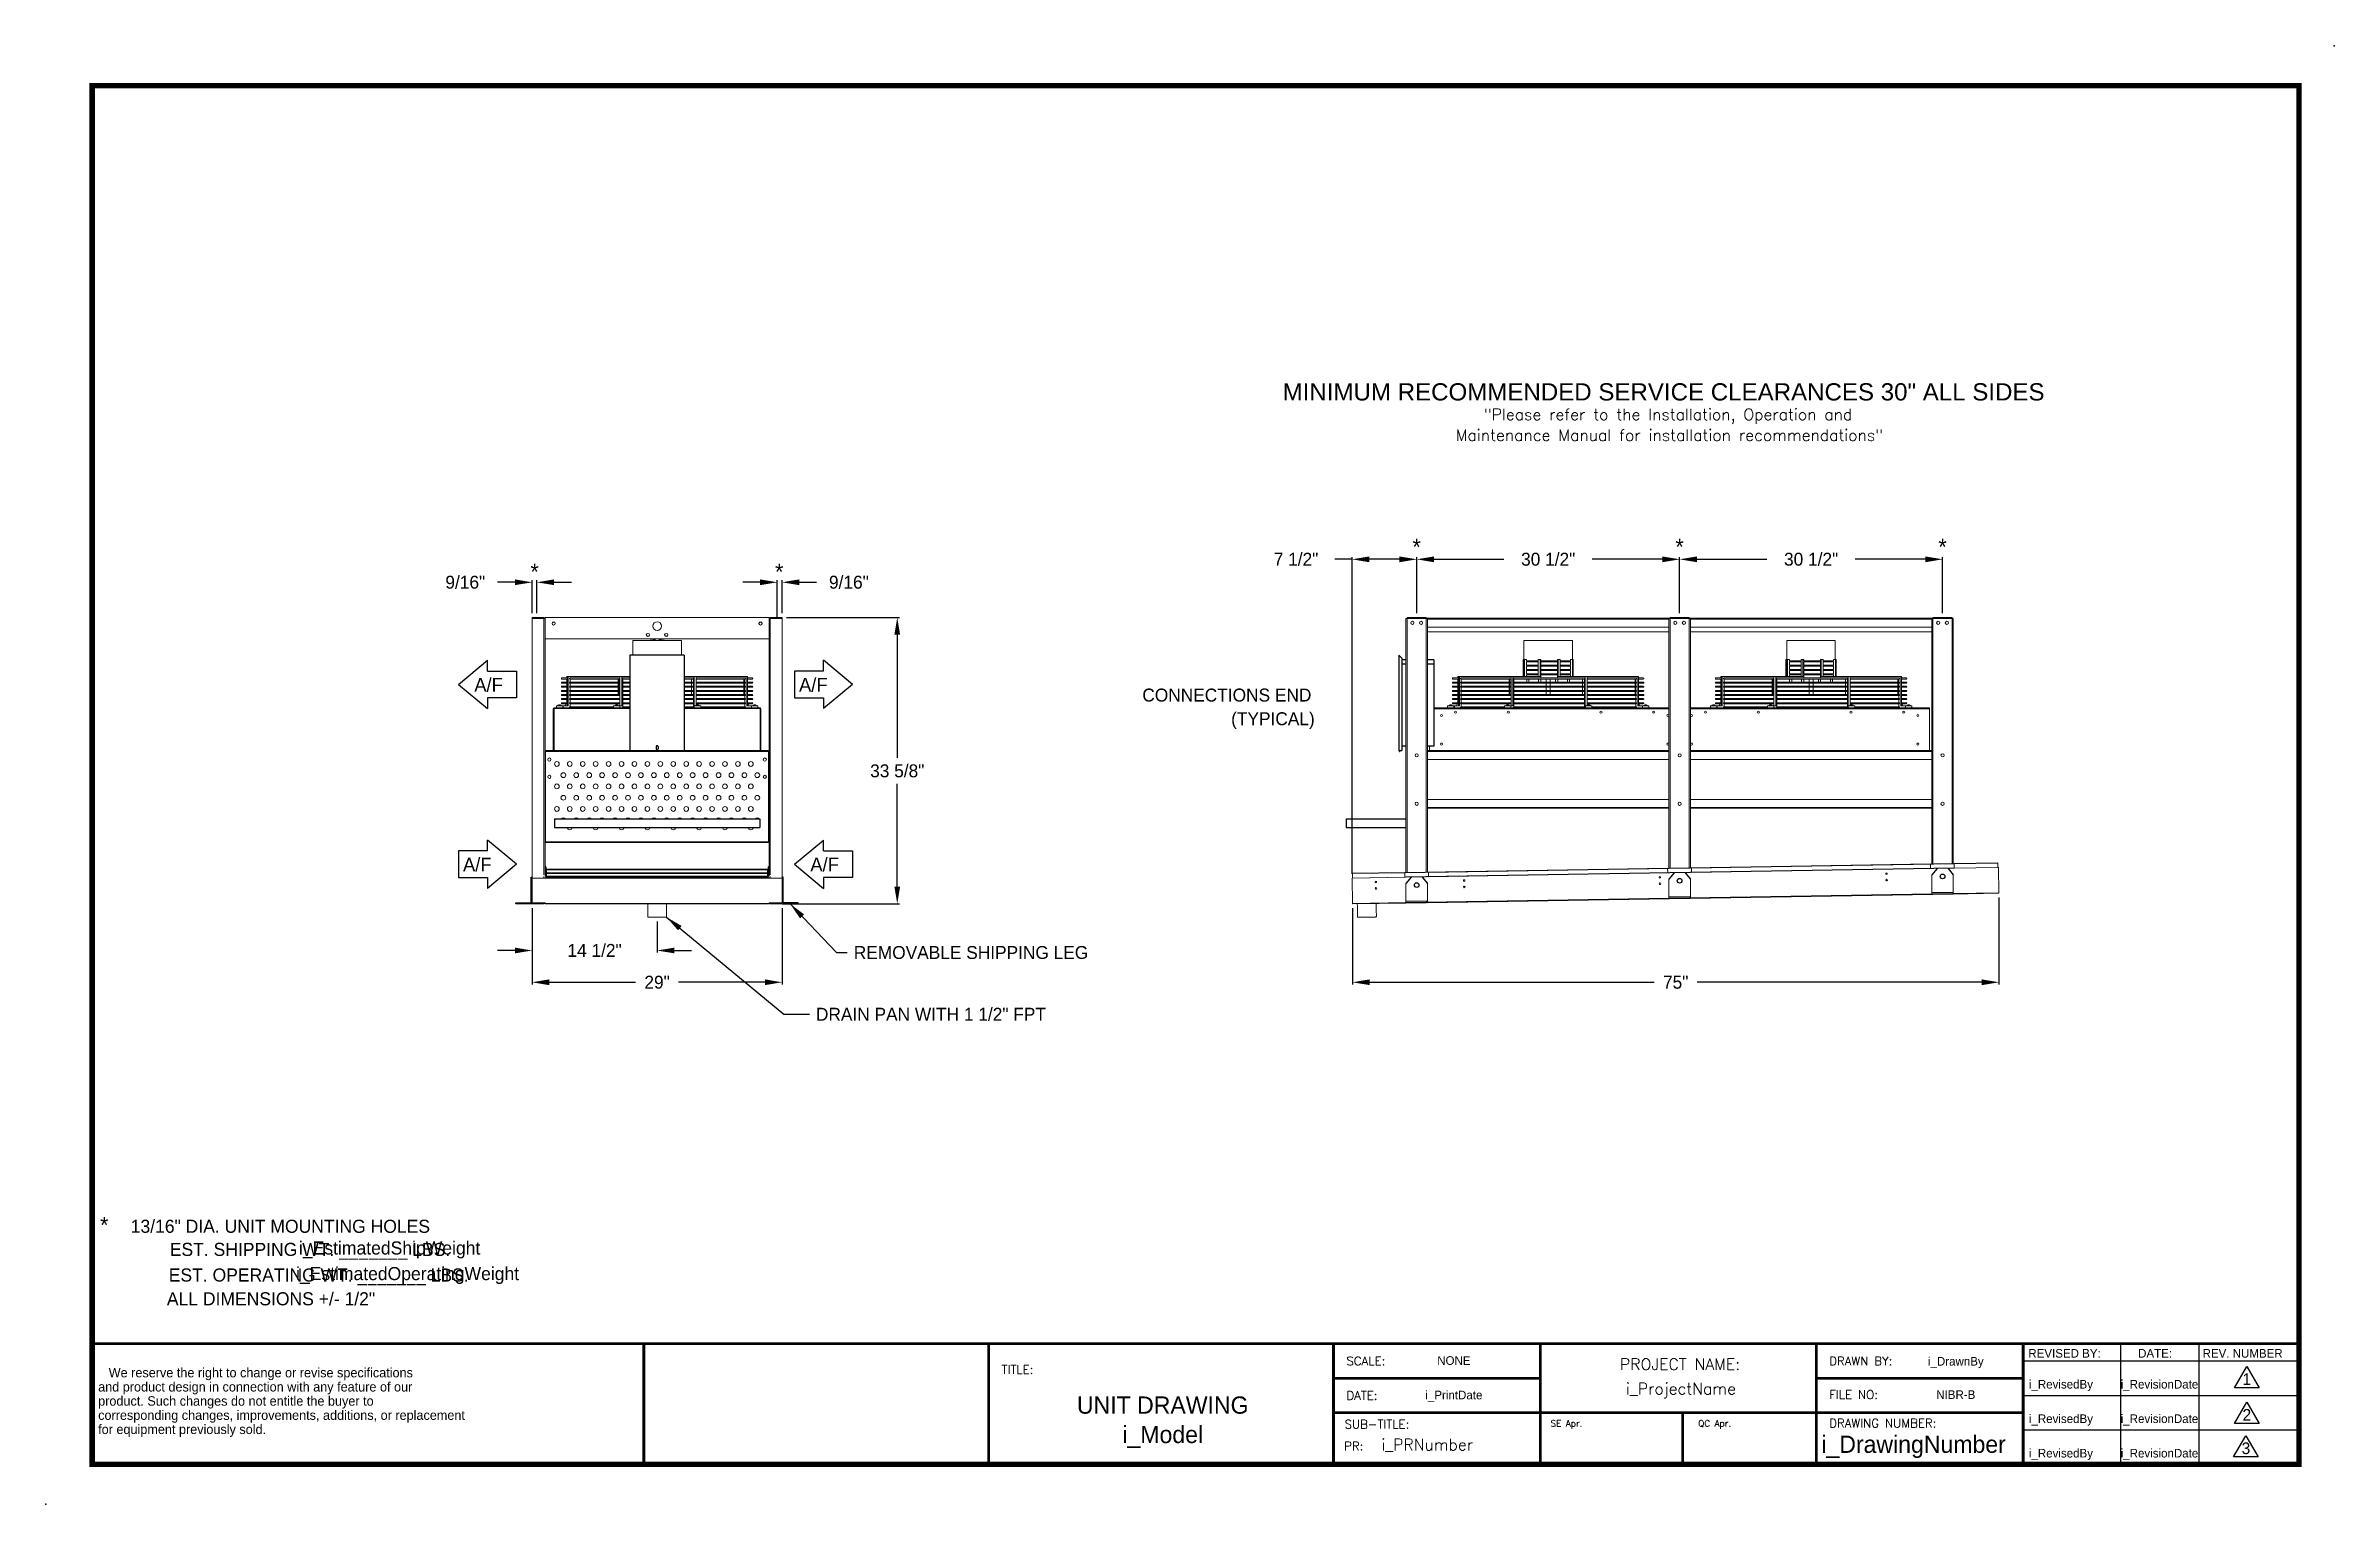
# Model space of a CAD drawing. Extents: x 6 to 271, y -23 to 146.
import ezdxf
from ezdxf.enums import TextEntityAlignment as Align

# ---------------------------------------------------------------- set-up
doc = ezdxf.new("R2010")
doc.units = 0
doc.header["$MEASUREMENT"] = 0
doc.layers.get('0').update_dxf_attribs({"linetype": 'CONTINUOUS'})
doc.layers.get('Defpoints').update_dxf_attribs({"linetype": 'CONTINUOUS'})
doc.styles.add('dimentions', font='ARIAL.TTF')
doc.styles.add('SIMPLEX', font='SIMPLEX')
doc.dimstyles.get("Standard").update_dxf_attribs({"dimtxt": 1.5, "dimasz": 2, "dimexe": 0.25, "dimexo": 0.5, "dimgap": 0.75, "dimtad": 0, "dimtih": 1, "dimtoh": 1, "dimdec": 4, "dimzin": 0, "dimdsep": 46, "dimlunit": 5, "dimtxsty": 'STANDARD', "dimcen": 0.125, "dimclrd": 1, "dimclre": 1, "dimclrt": 1, "dimadec": 0, "dimazin": 0, "dimtfac": 1, "dimtdec": 4, "dimtofl": 0, "dimtmove": 0, "dimatfit": 3, "dimfxl": 1, "dimfrac": 2, "dimtolj": 1, "dimtzin": 0, "dimarcsym": 0})

msp = doc.modelspace()

# ---------------------------------------------------------------- texts
at = {"color": 0, "lineweight": 30}
for s, height, style, p in [('MINIMUM RECOMMENDED SERVICE CLEARANCES 30" ALL SIDES', 1.99998, 'dimentions', (149.10168, 105.22212)), ('SE Apr.', 0.749993, 'SIMPLEX', (180.18161, -13.86548)), ('QC Apr.', 0.749993, 'SIMPLEX', (197.3109, -13.86548))]:
    msp.add_text(s, height=height, dxfattribs=dict(at, style=style)).set_placement(p)
at = {"color": 0, "style": 'SIMPLEX'}
for s, p in [('"Please refer to the Installation, Operation and', (193.81379, 102.93458)), ('Maintenance Manual for installation recommendations"', (193.97219, 100.52751)), ('PROJECT NAME:', (195.20741, -7.28234)), ('i_ProjectName', (195.30839, -10.12478))]:
    msp.add_text(s, height=1.3279867, dxfattribs=at).set_placement(p, align=Align.CENTER)
at = {"color": 0}
for s, height, p in [('*', 1.87063, (164.65271, 87.29935)), ('*', 1.87063, (195.15271, 87.29935)), ('*', 1.87063, (225.65271, 87.29935)), ('*', 1.87063, (62.33886, 84.40361)), ('*', 1.87063, (90.70768, 84.40361)), ('*', 1.87063, (12.41754, 8.59911)), ('EST. SHIPPING WT. _______ LBS.', 1.5199848, (36.27932, 5.94276)), ('i_EstimatedShipWeight', 1.5217292, (45.51786, 6.1088)), ('EST. OPERATING WT. _______ LBS.', 1.5199848, (37.2886, 2.96957)), ('i_EstimatedOperatingWeight', 1.5199848, (47.59767, 3.13561)), ('ALL DIMENSIONS +/- 1/2"', 1.5199848, (31.75397, 0.21106)), ('NONE', 0.99999, (168.9697, -6.69626)), ('i_DrawnBy', 0.99999, (227.19398, -6.78205)), ('1', 1.35154, (260.95552, -9.02329)), ('UNIT DRAWING', 1.99998, (135.19615, -12.36641)), ('i_PrintDate', 0.99999, (168.9697, -10.69622)), ('NIBR-B', 0.99999, (227.19398, -10.65101)), ('i_RevisedBy', 0.99999, (239.38829, -9.44688)), ('i_RevisionDate', 0.99999, (250.82045, -9.44688)), ('i_RevisedBy', 0.99999, (239.38829, -13.44684)), ('i_RevisionDate', 0.99999, (250.82045, -13.44684)), ('2', 1.35154, (260.95552, -13.17359)), ('i_Model', 1.99998, (135.19615, -15.77508)), ('i_DrawingNumber', 1.99998, (222.29665, -16.91083)), ('3', 1.35154, (260.85067, -17.05479)), ('i_RevisedBy', 0.99999, (239.38829, -17.4468)), ('i_RevisionDate', 0.99999, (250.82045, -17.4468))]:
    msp.add_text(s, height=height, dxfattribs=at).set_placement(p, align=Align.CENTER)
for s, height, p in [('A/F', 1.59375, (55.33669, 71.43135)), ('A/F', 1.59375, (94.31946, 50.5731)), ('13/16" DIA. UNIT MOUNTING HOLES', 1.5199848, (15.48474, 8.62543)), ('REVISED BY:', 0.99999, (235.6064, -5.86122)), ('DATE:', 0.99999, (248.34057, -5.86122)), ('REV. NUMBER', 0.99999, (255.81864, -5.86122))]:
    msp.add_text(s, height=height, dxfattribs=at).set_placement(p)
at = {"color": 0, "lineweight": 30}
for s, p in [('   We reserve the right to change or revise specifications', (11.70445, -8.14669)), ('and product design in connection with any feature of our', (11.70445, -9.7915)), ('product. Such changes do not entitle the buyer to', (11.70445, -11.43631)), ('corresponding changes, improvements, additions, or replacement', (11.70445, -13.08111)), ('for equipment previously sold.', (11.70445, -14.72592))]:
    msp.add_text(s, height=1.0965375, dxfattribs=at).set_placement(p)
at = {"color": 0, "style": 'SIMPLEX'}
for s, height, p in [('TITLE:', 0.99999, (116.50733, -7.74909)), ('SCALE:', 0.99999, (156.50693, -6.7491)), ('DRAWN BY:', 0.99999, (212.50637, -6.7491)), ('DATE:', 0.99999, (156.50693, -10.74906)), ('FILE NO:', 0.99999, (212.50637, -10.65238)), ('SUB-TITLE:', 0.99999, (156.29024, -14.08915)), ('DRAWING NUMBER:', 0.99999, (212.50637, -13.96772)), ('i_PRNumber', 1.327987, (160.55975, -16.618))]:
    msp.add_text(s, height=height, dxfattribs=at).set_placement(p)
msp.add_text('PR:', height=0.99999, dxfattribs=at).set_placement((158.46593, -16.618), align=Align.RIGHT)
at = {"color": 0, "char_height": 1.5}
for s, insert, attachment_point in [('CONNECTIONS END', (132.8285, 71.78511), 1), ('(TYPICAL)', (143.13028, 69.03898), 1), ('33 5/8"', (104.40054, 62.23197), 5), ('REMOVABLE SHIPPING LEG', (99.35917, 41.9073), 1), ('DRAIN PAN WITH 1 1/2" FPT', (94.96665, 34.74104), 1)]:
    msp.add_mtext(s, dxfattribs=dict(at, insert=insert, attachment_point=attachment_point))

# ---------------------------------------------------------------- blocks, each defined once
blk = doc.blocks.new('*D20')
at = {"color": 7, "lineweight": -2}
for p, q in [((164.66, 80.54), (164.66, 87.04)), ((166.66, 86.79), (174.78, 86.79)), ((193.16, 86.79), (185.03, 86.79)), ((195.16, 80.54), (195.16, 87.04))]:
    blk.add_line(p, q, dxfattribs=at)
at = {"color": 7}
for points in [[(166.66, 87.12), (166.66, 86.45), (164.66, 86.79)], [(193.16, 87.12), (193.16, 86.45), (195.16, 86.79)]]:
    blk.add_solid(points, dxfattribs=at)
at = {"layer": 'Defpoints', "color": 0}
for p in [(195.16, 86.79), (164.66, 80.04), (195.16, 80.04)]:
    blk.add_point(p, dxfattribs=at)
at = {"insert": (179.91, 86.79), "char_height": 1.5, "attachment_point": 5}
blk.add_mtext('\\A1;30 1/2"', dxfattribs=at)
blk = doc.blocks.new('*D21')
at = {"color": 7, "lineweight": -2}
for p, q in [((195.16, 80.54), (195.16, 87.04)), ((197.16, 86.79), (205.28, 86.79)), ((223.66, 86.79), (215.53, 86.79)), ((225.66, 80.54), (225.66, 87.04))]:
    blk.add_line(p, q, dxfattribs=at)
at = {"color": 7}
for points in [[(197.16, 87.12), (197.16, 86.45), (195.16, 86.79)], [(223.66, 87.12), (223.66, 86.45), (225.66, 86.79)]]:
    blk.add_solid(points, dxfattribs=at)
at = {"layer": 'Defpoints', "color": 0}
for p in [(225.66, 86.79), (195.16, 80.04), (225.66, 80.04)]:
    blk.add_point(p, dxfattribs=at)
at = {"insert": (210.41, 86.79), "char_height": 1.5, "attachment_point": 5}
blk.add_mtext('\\A1;30 1/2"', dxfattribs=at)
blk = doc.blocks.new('*D22')
at = {"color": 7, "lineweight": -2}
for p, q in [((157.21, 46.3), (157.21, 37.45)), ((232.2, 47.53), (232.2, 37.45)), ((159.21, 37.7), (192.2, 37.7)), ((230.2, 37.7), (197.2, 37.7))]:
    blk.add_line(p, q, dxfattribs=at)
at = {"color": 7}
for points in [[(159.21, 38.04), (159.21, 37.37), (157.21, 37.7)], [(230.2, 38.04), (230.2, 37.37), (232.2, 37.7)]]:
    blk.add_solid(points, dxfattribs=at)
at = {"layer": 'Defpoints', "color": 0}
for p in [(232.2, 48.03), (157.21, 46.8), (157.21, 37.7)]:
    blk.add_point(p, dxfattribs=at)
at = {"insert": (194.7, 37.7), "char_height": 1.5, "attachment_point": 5}
blk.add_mtext('\\A1;75"', dxfattribs=at)
blk = doc.blocks.new('*D23')
at = {"color": 7, "lineweight": -2}
for p, q in [((157.16, 86.79), (155.16, 86.79)), ((157.16, 50.3), (157.16, 87.04)), ((162.66, 86.79), (159.16, 86.79)), ((164.66, 80.54), (164.66, 87.04))]:
    blk.add_line(p, q, dxfattribs=at)
at = {"color": 7}
for points in [[(159.16, 87.12), (159.16, 86.45), (157.16, 86.79)], [(162.66, 87.12), (162.66, 86.45), (164.66, 86.79)]]:
    blk.add_solid(points, dxfattribs=at)
at = {"layer": 'Defpoints', "color": 0}
for p in [(157.16, 86.79), (164.66, 80.04), (157.16, 49.8)]:
    blk.add_point(p, dxfattribs=at)
at = {"insert": (150.66, 86.79), "char_height": 1.5, "attachment_point": 5}
blk.add_mtext('\\A1;7 1/2"', dxfattribs=at)
blk = doc.blocks.new('*D24')
at = {"color": 7, "lineweight": -2}
for p, q in [((62.04, 46.29), (62.04, 37.45)), ((91.04, 46.29), (91.04, 37.45)), ((64.04, 37.7), (74.04, 37.7)), ((89.04, 37.7), (79.04, 37.7))]:
    blk.add_line(p, q, dxfattribs=at)
at = {"color": 7}
for points in [[(64.04, 38.04), (64.04, 37.37), (62.04, 37.7)], [(89.04, 38.04), (89.04, 37.37), (91.04, 37.7)]]:
    blk.add_solid(points, dxfattribs=at)
at = {"layer": 'Defpoints', "color": 0}
for p in [(62.04, 46.79), (91.04, 46.79), (91.04, 37.7)]:
    blk.add_point(p, dxfattribs=at)
at = {"insert": (76.54, 37.7), "char_height": 1.5, "attachment_point": 5}
blk.add_mtext('\\A1;29"', dxfattribs=at)
blk = doc.blocks.new('*D25')
at = {"color": 7, "lineweight": -2}
for p, q in [((62.04, 46.29), (62.04, 41.14)), ((76.54, 44.74), (76.54, 41.14)), ((60.04, 41.39), (58.04, 41.39)), ((78.54, 41.39), (80.54, 41.39))]:
    blk.add_line(p, q, dxfattribs=at)
at = {"color": 7}
for points in [[(60.04, 41.72), (60.04, 41.06), (62.04, 41.39)], [(78.54, 41.72), (78.54, 41.06), (76.54, 41.39)]]:
    blk.add_solid(points, dxfattribs=at)
at = {"layer": 'Defpoints', "color": 0}
for p in [(62.04, 46.79), (76.54, 45.24), (62.04, 41.39)]:
    blk.add_point(p, dxfattribs=at)
at = {"insert": (69.29, 41.39), "char_height": 1.5, "attachment_point": 5}
blk.add_mtext('\\A1;14 1/2"', dxfattribs=at)
blk = doc.blocks.new('Air Flow Arror')
for p, q in [((-1.54, 6.74), (-4.35, 3.37)), ((-1.54, 6.74), (1.26, 3.37)), ((-3.09, 3.37), (-4.35, 3.37)), ((-3.09, 3.37), (-3.09, 0)), ((0, 0), (0, 3.37)), ((0, 3.37), (1.26, 3.37)), ((-3.09, 0), (0, 0))]:
    blk.add_line(p, q)
blk.add_text('A/F', height=1.594, rotation=90).set_placement((-0.71, 0.53))
blk = doc.blocks.new('099front')
at = {"color": 0, "ltscale": 7}
for p, q in [((59.35, 106.85), (53.04, 106.85)), ((53.04, 106.85), (53.04, 95.79)), ((59.35, 106.85), (59.35, 95.79)), ((53.04, 95.79), (59.35, 95.79)), ((56.07, 96.23), (56.07, 95.98)), ((56.32, 96.23), (56.32, 95.98))]:
    blk.add_line(p, q, dxfattribs=at)
for centre, start, end in [((56.2, 96.23), 0, 180), ((56.2, 95.98), 180, 0)]:
    blk.add_arc(centre, 0.125, start, end, dxfattribs=at)
blk = doc.blocks.new('*D29')
at = {"color": 7, "lineweight": -2}
for p, q in [((88.48, 84.12), (86.48, 84.12)), ((90.48, 80.54), (90.48, 84.37)), ((91.04, 80.54), (91.04, 84.37)), ((93.04, 84.12), (95.04, 84.12))]:
    blk.add_line(p, q, dxfattribs=at)
at = {"color": 7}
for points in [[(88.48, 84.46), (88.48, 83.79), (90.48, 84.12)], [(93.04, 84.46), (93.04, 83.79), (91.04, 84.12)]]:
    blk.add_solid(points, dxfattribs=at)
at = {"layer": 'Defpoints', "color": 0}
for p in [(90.48, 84.12), (90.48, 80.04), (91.04, 80.04)]:
    blk.add_point(p, dxfattribs=at)
at = {"insert": (98.79, 84.12), "char_height": 1.5, "attachment_point": 5}
blk.add_mtext('\\A1;9/16"', dxfattribs=at)
blk = doc.blocks.new('*D30')
at = {"color": 7, "lineweight": -2}
for p, q in [((60.04, 84.12), (58.04, 84.12)), ((62.04, 80.54), (62.04, 84.37)), ((62.6, 80.54), (62.6, 84.37)), ((64.6, 84.12), (66.6, 84.12))]:
    blk.add_line(p, q, dxfattribs=at)
at = {"color": 7}
for points in [[(60.04, 84.46), (60.04, 83.79), (62.04, 84.12)], [(64.6, 84.46), (64.6, 83.79), (62.6, 84.12)]]:
    blk.add_solid(points, dxfattribs=at)
at = {"layer": 'Defpoints', "color": 0}
for p in [(62.04, 84.12), (62.04, 80.04), (62.6, 80.04)]:
    blk.add_point(p, dxfattribs=at)
at = {"insert": (54.29, 84.12), "char_height": 1.5, "attachment_point": 5}
blk.add_mtext('\\A1;9/16"', dxfattribs=at)

# ---------------------------------------------------------------- dimensions: what is measured, and where the dimension line sits
at = {"color": 0}
for base, p1, p2, picture, middle in [((157.15641, 86.78608), (164.65541, 80.04447), (157.15641, 49.79645), '*D23', (150.65641, 86.78608)), ((195.15541, 86.78608), (164.65541, 80.04447), (195.15541, 80.04447), '*D20', (179.90541, 86.78608)), ((225.65541, 86.78608), (195.15541, 80.04447), (225.65541, 80.04447), '*D21', (210.40541, 86.78608)), ((62.04187, 84.12314), (62.60437, 80.04447), (62.04187, 80.04447), '*D30', (54.29187, 84.12314)), ((157.2056, 37.705), (232.19552, 48.02636), (157.2056, 46.79686), '*D22', (194.70056, 37.705)), ((62.04187, 41.38843), (76.54187, 45.2438), (62.04187, 46.79447), '*D25', (69.29187, 41.38843))]:
    dim = msp.add_linear_dim(base=base, p1=p1, p2=p2, dimstyle='Standard', override={"dimpost": '"', "dimclrd": 7, "dimclre": 7, "dimclrt": 256}, dxfattribs=at)
    dim.commit()
    dim.dimension.update_dxf_attribs({"geometry": picture, "text_midpoint": middle})
for base, p1, p2, picture, middle in [((90.47937, 84.12314), (91.04187, 80.04447), (90.47937, 80.04447), '*D29', (98.79187, 84.12314)), ((91.04187, 37.705), (62.04187, 46.79447), (91.04187, 46.79447), '*D24', (76.54187, 37.705))]:
    dim = msp.add_linear_dim(base=base, p1=p1, p2=p2, dimstyle='Standard', override={"dimpost": '"', "dimclrd": 7, "dimclre": 7, "dimclrt": 256}, dxfattribs=at)
    dim.commit()
    dim.dimension.update_dxf_attribs({"geometry": picture, "text_midpoint": middle, "dimtype": 160})

# ---------------------------------------------------------------- linework, layer by layer
at = {"color": 0, "linetype": 'Continuous', "lineweight": 15}
for p, q in [((62.04187, 80.04447), (62.04187, 79.90997)), ((63.40637, 80.04447), (62.04187, 80.04447)), ((63.40637, 79.90997), (62.04187, 79.90997)), ((62.04187, 79.90897), (62.04187, 46.92997)), ((63.40637, 79.90897), (62.04187, 79.90897)), ((63.40637, 79.90997), (63.40637, 80.04447)), ((63.40637, 79.90897), (63.54187, 79.90897)), ((63.40637, 79.90897), (63.40637, 50.18363)), ((89.54187, 80.04447), (63.54187, 80.04447)), ((63.54187, 80.04447), (63.54187, 79.90897)), ((63.54187, 50.04814), (63.54187, 79.90897)), ((89.54187, 79.90897), (89.54187, 80.04447)), ((89.54187, 79.90897), (89.67737, 79.90897)), ((89.54187, 50.04814), (89.54187, 79.90897)), ((89.67737, 80.04447), (89.67737, 79.90997)), ((89.67737, 80.04447), (91.04187, 80.04447)), ((89.67737, 79.90997), (91.04187, 79.90997)), ((89.67737, 79.90897), (91.04187, 79.90897)), ((89.67737, 50.18363), (89.67737, 79.90897)), ((91.04187, 80.04447), (91.04187, 79.90997)), ((91.04187, 79.90897), (91.04187, 46.92997)), ((163.40541, 79.90897), (163.40541, 50.45562)), ((163.40541, 79.90897), (163.53991, 79.90897)), ((163.53991, 79.90897), (163.53991, 50.45783)), ((163.54091, 79.90897), (163.53991, 79.90897)), ((163.54091, 80.04447), (163.54091, 79.90997)), ((163.54091, 80.04447), (165.76991, 80.04447)), ((163.54091, 79.90997), (165.76991, 79.90997)), ((163.54091, 79.90897), (163.54091, 79.90997)), ((163.54091, 79.90897), (165.76991, 79.90897)), ((163.54091, 50.45784), (163.54091, 79.90897)), ((165.76991, 80.04447), (165.76991, 79.90997)), ((165.76991, 79.96068), (194.04091, 79.96068)), ((165.76991, 79.90897), (165.76991, 79.90997)), ((165.76991, 50.49442), (165.76991, 79.90897)), ((165.77091, 79.90897), (165.76991, 79.90897)), ((165.77091, 79.90897), (165.77091, 50.49443)), ((165.90541, 79.90897), (165.77091, 79.90897)), ((165.90541, 79.90897), (165.90541, 50.49664)), ((165.90541, 79.85597), (193.90541, 79.85597)), ((193.90541, 79.90897), (193.90541, 50.95611)), ((193.90541, 79.90897), (194.03991, 79.90897)), ((194.03991, 79.90897), (194.03991, 50.95832)), ((194.04091, 79.90897), (194.03991, 79.90897)), ((194.04091, 80.04447), (194.04091, 79.90997)), ((194.04091, 80.04447), (196.26991, 80.04447)), ((194.04091, 79.90997), (196.26991, 79.90997)), ((194.04091, 79.90897), (194.04091, 79.90997)), ((194.04091, 79.90897), (196.26991, 79.90897)), ((194.04091, 50.95833), (194.04091, 79.90897)), ((196.26991, 80.04447), (196.26991, 79.90997)), ((196.26991, 79.96068), (224.54091, 79.96068)), ((196.26991, 79.90897), (196.26991, 79.90997)), ((196.27091, 79.90897), (196.26991, 79.90897)), ((196.26991, 50.99491), (196.26991, 79.90897)), ((196.40541, 79.90897), (196.27091, 79.90897)), ((196.27091, 79.90897), (196.27091, 50.99493)), ((196.40541, 79.90897), (196.40541, 50.99713)), ((196.40541, 79.85597), (224.40541, 79.85597)), ((224.40541, 79.90897), (224.40541, 51.4566)), ((224.40541, 79.90897), (224.53991, 79.90897)), ((224.53991, 79.90897), (224.53991, 51.45881)), ((224.54091, 79.90897), (224.53991, 79.90897)), ((224.54091, 80.04447), (224.54091, 79.90997)), ((224.54091, 80.04447), (226.76991, 80.04447)), ((224.54091, 79.90997), (226.76991, 79.90997)), ((224.54091, 79.90897), (224.54091, 79.90997)), ((224.54091, 79.90897), (226.76991, 79.90897)), ((224.54091, 51.45882), (224.54091, 79.90897)), ((226.76991, 80.04447), (226.76991, 79.90997)), ((226.76991, 79.90897), (226.76991, 79.90997)), ((226.77091, 79.90897), (226.76991, 79.90897)), ((226.76991, 51.4954), (226.76991, 79.90897)), ((226.90541, 79.90897), (226.77091, 79.90897)), ((226.77091, 79.90897), (226.77091, 51.49542)), ((226.90541, 79.90897), (226.90541, 51.49762)), ((63.54187, 77.54447), (89.54187, 77.54447)), ((79.35437, 77.35547), (73.72937, 77.35547)), ((76.30296, 77.44815), (75.46819, 77.54447)), ((76.31407, 77.54447), (76.30296, 77.44815)), ((76.78079, 77.44815), (76.76967, 77.54447)), ((77.61555, 77.54447), (76.78079, 77.44815)), ((165.90541, 78.92722), (193.90541, 78.92722)), ((165.90541, 78.36514), (171.71791, 78.36514)), ((172.09291, 78.36514), (187.71791, 78.36514)), ((180.9817, 77.35547), (177.09291, 77.35547)), ((182.71791, 77.35547), (180.9817, 77.35547)), ((188.09291, 78.36514), (193.90541, 78.36514)), ((196.40541, 78.92722), (224.40541, 78.92722)), ((196.40541, 78.36514), (202.21791, 78.36514)), ((202.59291, 78.36514), (218.21791, 78.36514)), ((211.4817, 77.35547), (207.59291, 77.35547)), ((213.21791, 77.35547), (211.4817, 77.35547)), ((218.59291, 78.36514), (224.40541, 78.36514)), ((176.98819, 75.16447), (176.98819, 73.16947)), ((177.08157, 75.16447), (176.98819, 75.16447)), ((177.17494, 75.16447), (177.08157, 75.16447)), ((177.08157, 75.16447), (177.08157, 73.16947)), ((177.17494, 75.16447), (177.17494, 73.16947)), ((177.40037, 75.16447), (177.17494, 75.16447)), ((177.40037, 75.01365), (177.40037, 75.16447)), ((178.73573, 75.01459), (177.40037, 75.01459)), ((177.40037, 74.51365), (177.40037, 74.89552)), ((177.40037, 74.89459), (178.73573, 74.89459)), ((178.73573, 74.51459), (177.40037, 74.51459)), ((177.40037, 74.01365), (177.40037, 74.39552)), ((177.40037, 74.39459), (178.73573, 74.39459)), ((178.96116, 75.16447), (178.73573, 75.16447)), ((178.73573, 75.16447), (178.73573, 73.16947)), ((178.96116, 75.16447), (178.96116, 73.16947)), ((179.05454, 75.16447), (178.96116, 75.16447)), ((179.05454, 75.01365), (179.05454, 75.16447)), ((180.9817, 75.01459), (179.05454, 75.01459)), ((179.05454, 74.51365), (179.05454, 74.89552)), ((179.05454, 74.89459), (180.9817, 74.89459)), ((180.9817, 74.51459), (179.05454, 74.51459)), ((179.05454, 74.01365), (179.05454, 74.39552)), ((179.05454, 74.39459), (180.9817, 74.39459)), ((180.9817, 75.01459), (180.9817, 75.16447)), ((180.9817, 75.16447), (181.07508, 75.16447)), ((180.9817, 74.51459), (180.9817, 74.89459)), ((180.9817, 74.01459), (180.9817, 74.39459)), ((181.07508, 75.16447), (181.07508, 73.16947)), ((181.3005, 75.16447), (181.07508, 75.16447)), ((181.3005, 75.16447), (181.3005, 73.16947)), ((182.50382, 75.01459), (181.3005, 75.01459)), ((181.3005, 74.89459), (182.50382, 74.89459)), ((182.50382, 74.51459), (181.3005, 74.51459)), ((181.3005, 74.39459), (182.50382, 74.39459)), ((182.50382, 75.01459), (182.50382, 75.16447)), ((182.50382, 75.16447), (182.72924, 75.16447)), ((182.50382, 74.51459), (182.50382, 74.89459)), ((182.50382, 74.01459), (182.50382, 74.39459)), ((182.72924, 75.16447), (182.72924, 73.16947)), ((182.82262, 75.16447), (182.72924, 75.16447)), ((182.82262, 75.16447), (182.82262, 73.16947)), ((207.48819, 75.16447), (207.48819, 73.16947)), ((207.58157, 75.16447), (207.48819, 75.16447)), ((207.67494, 75.16447), (207.58157, 75.16447)), ((207.58157, 75.16447), (207.58157, 73.16947)), ((207.67494, 75.16447), (207.67494, 73.16947)), ((207.90037, 75.16447), (207.67494, 75.16447)), ((207.90037, 75.01365), (207.90037, 75.16447)), ((209.23573, 75.01459), (207.90037, 75.01459)), ((207.90037, 74.51365), (207.90037, 74.89552)), ((207.90037, 74.89459), (209.23573, 74.89459)), ((209.23573, 74.51459), (207.90037, 74.51459)), ((207.90037, 74.01365), (207.90037, 74.39552)), ((207.90037, 74.39459), (209.23573, 74.39459)), ((209.46116, 75.16447), (209.23573, 75.16447)), ((209.23573, 75.16447), (209.23573, 73.16947)), ((209.46116, 75.16447), (209.46116, 73.16947)), ((209.55454, 75.16447), (209.46116, 75.16447)), ((209.55454, 75.01365), (209.55454, 75.16447)), ((211.4817, 75.01459), (209.55454, 75.01459)), ((209.55454, 74.51365), (209.55454, 74.89552)), ((209.55454, 74.89459), (211.4817, 74.89459)), ((211.4817, 74.51459), (209.55454, 74.51459)), ((209.55454, 74.01365), (209.55454, 74.39552)), ((209.55454, 74.39459), (211.4817, 74.39459)), ((211.4817, 75.01459), (211.4817, 75.16447)), ((211.4817, 75.16447), (211.57508, 75.16447)), ((211.4817, 74.51459), (211.4817, 74.89459)), ((211.4817, 74.01459), (211.4817, 74.39459)), ((211.57508, 75.16447), (211.57508, 73.16947)), ((211.8005, 75.16447), (211.57508, 75.16447)), ((211.8005, 75.16447), (211.8005, 73.16947)), ((213.00382, 75.01459), (211.8005, 75.01459)), ((211.8005, 74.89459), (213.00382, 74.89459)), ((213.00382, 74.51459), (211.8005, 74.51459)), ((211.8005, 74.39459), (213.00382, 74.39459)), ((213.00382, 75.01459), (213.00382, 75.16447)), ((213.00382, 75.16447), (213.22924, 75.16447)), ((213.00382, 74.51459), (213.00382, 74.89459)), ((213.00382, 74.01459), (213.00382, 74.39459)), ((213.22924, 75.16447), (213.22924, 73.16947)), ((213.32262, 75.16447), (213.22924, 75.16447)), ((213.32262, 75.16447), (213.32262, 73.16947)), ((66.14823, 73.01459), (65.50176, 73.01459)), ((65.50176, 72.89459), (66.14823, 72.89459)), ((66.14823, 72.53592), (65.50176, 72.53592)), ((65.50176, 72.41592), (66.14823, 72.41592)), ((66.14823, 72.05725), (65.50176, 72.05725)), ((65.50176, 71.93726), (66.14823, 71.93726)), ((66.05485, 73.16947), (66.05485, 73.01459)), ((66.14823, 73.16947), (66.05485, 73.16947)), ((66.05485, 72.89459), (66.05485, 72.53592)), ((66.05485, 72.41592), (66.05485, 72.05725)), ((66.05485, 71.93726), (66.05485, 71.57859)), ((66.2416, 73.16947), (66.14823, 73.16947)), ((66.14823, 73.16947), (66.14823, 69.78847)), ((66.2416, 73.16947), (66.2416, 69.78847)), ((72.23668, 73.16947), (66.2416, 73.16947)), ((66.43801, 72.89459), (72.23668, 72.89459)), ((66.43801, 72.41592), (72.23668, 72.41592)), ((66.43801, 71.93726), (72.23668, 71.93726)), ((72.23668, 73.01459), (66.43807, 73.01459)), ((72.23668, 72.53592), (66.43807, 72.53592)), ((72.23668, 72.05725), (66.43807, 72.05725)), ((66.46703, 72.53592), (66.46703, 72.89459)), ((66.46703, 72.05725), (66.46703, 72.41592)), ((66.46703, 71.57859), (66.46703, 71.93726)), ((72.01126, 72.89459), (72.01126, 72.53592)), ((72.01126, 72.41592), (72.01126, 72.05725)), ((72.01126, 71.93726), (72.01126, 71.57859)), ((72.10463, 72.53592), (72.10463, 72.89459)), ((72.10463, 72.05725), (72.10463, 72.41592)), ((72.10463, 71.57859), (72.10463, 71.93726)), ((72.46211, 73.16947), (72.23668, 73.16947)), ((72.23668, 73.16947), (72.23668, 69.78847)), ((72.46211, 73.16947), (72.46211, 69.78847)), ((73.38562, 73.16947), (72.46211, 73.16947)), ((72.54346, 72.89459), (73.38562, 72.89459)), ((72.54346, 72.41592), (73.38562, 72.41592)), ((72.54346, 71.93726), (73.38562, 71.93726)), ((73.38562, 73.01459), (72.54359, 73.01459)), ((73.38562, 72.53592), (72.54359, 72.53592)), ((73.38562, 72.05725), (72.54359, 72.05725)), ((72.55548, 72.53592), (72.55548, 72.89459)), ((72.55548, 72.05725), (72.55548, 72.41592)), ((72.55548, 71.57859), (72.55548, 71.93726)), ((79.69812, 73.16947), (80.84706, 73.16947)), ((80.76674, 73.01459), (79.69812, 73.01459)), ((79.69812, 72.89459), (80.76674, 72.89459)), ((80.76674, 72.53592), (79.69812, 72.53592)), ((79.69812, 72.41592), (80.76674, 72.41592)), ((80.76674, 72.05725), (79.69812, 72.05725)), ((79.69812, 71.93726), (80.76674, 71.93726)), ((80.52826, 72.53592), (80.52826, 72.89459)), ((80.52826, 72.05725), (80.52826, 72.41592)), ((80.52826, 71.57859), (80.52826, 71.93726)), ((80.75368, 72.53592), (80.75368, 72.89459)), ((80.75368, 72.05725), (80.75368, 72.41592)), ((80.75368, 71.57859), (80.75368, 71.93726)), ((80.84706, 73.16947), (80.84706, 69.78847)), ((81.07249, 73.16947), (80.84706, 73.16947)), ((81.07249, 73.16947), (81.07249, 69.89656)), ((81.07249, 73.16947), (86.93551, 73.16947)), ((86.74161, 73.01459), (81.07249, 73.01459)), ((81.07249, 72.89459), (86.74161, 72.89459)), ((86.74161, 72.53592), (81.07249, 72.53592)), ((81.07249, 72.41592), (86.74161, 72.41592)), ((86.74161, 72.05725), (81.07249, 72.05725)), ((81.07249, 71.93726), (86.74161, 71.93726)), ((86.61671, 72.53592), (86.61671, 72.89459)), ((86.61671, 72.05725), (86.61671, 72.41592)), ((86.61671, 71.57859), (86.61671, 71.93726)), ((86.71009, 72.53592), (86.71009, 72.89459)), ((86.71009, 72.05725), (86.71009, 72.41592)), ((86.71009, 71.57859), (86.71009, 71.93726)), ((86.93551, 73.16947), (86.93551, 69.78847)), ((87.02889, 73.16947), (86.93551, 73.16947)), ((87.02889, 73.16947), (87.02889, 69.78847)), ((87.58199, 73.01459), (87.02889, 73.01459)), ((87.02889, 72.89459), (87.58199, 72.89459)), ((87.58199, 72.53592), (87.02889, 72.53592)), ((87.02889, 72.41592), (87.58199, 72.41592)), ((87.58199, 72.05725), (87.02889, 72.05725)), ((87.02889, 71.93726), (87.58199, 71.93726)), ((169.51176, 73.01459), (168.86529, 73.01459)), ((168.86529, 72.89459), (169.51176, 72.89459)), ((169.51176, 72.53592), (168.86529, 72.53592)), ((168.86529, 72.41592), (169.51176, 72.41592)), ((169.51176, 72.05725), (168.86529, 72.05725)), ((168.86529, 71.93726), (169.51176, 71.93726)), ((169.41839, 73.16947), (169.41839, 73.01459)), ((169.51176, 73.16947), (169.41839, 73.16947)), ((169.41839, 72.89459), (169.41839, 72.53592)), ((169.41839, 72.41592), (169.41839, 72.05725)), ((169.41839, 71.93726), (169.41839, 71.57859)), ((169.60514, 73.16947), (169.51176, 73.16947)), ((169.51176, 73.16947), (169.51176, 69.78847)), ((169.60514, 73.16947), (169.60514, 69.78847)), ((175.60022, 73.16947), (169.60514, 73.16947)), ((169.80154, 72.89459), (175.60022, 72.89459)), ((169.80154, 72.41592), (175.60022, 72.41592)), ((169.80154, 71.93726), (175.60022, 71.93726)), ((175.60022, 73.01459), (169.8016, 73.01459)), ((175.60022, 72.53592), (169.8016, 72.53592)), ((175.60022, 72.05725), (169.80161, 72.05725)), ((169.83056, 72.53592), (169.83056, 72.89459)), ((169.83056, 72.05725), (169.83056, 72.41592)), ((169.83056, 71.57859), (169.83056, 71.93726)), ((175.37479, 72.89459), (175.37479, 72.53592)), ((175.37479, 72.41592), (175.37479, 72.05725)), ((175.37479, 71.93726), (175.37479, 71.57859)), ((175.46817, 72.53592), (175.46817, 72.89459)), ((175.46817, 72.05725), (175.46817, 72.41592)), ((175.46817, 71.57859), (175.46817, 71.93726)), ((175.82564, 73.16947), (175.60022, 73.16947)), ((175.60022, 73.16947), (175.60022, 69.78847)), ((175.82564, 73.16947), (175.82564, 69.78847)), ((178.96116, 73.16947), (175.82564, 73.16947)), ((175.907, 72.89459), (184.13028, 72.89459)), ((175.907, 72.41592), (184.13028, 72.41592)), ((175.907, 71.93726), (184.13028, 71.93726)), ((184.13028, 73.01459), (175.90713, 73.01459)), ((184.13028, 72.53592), (175.90713, 72.53592)), ((184.13028, 72.05725), (175.90713, 72.05725)), ((175.91902, 72.53592), (175.91902, 72.89459)), ((175.91902, 72.05725), (175.91902, 72.41592)), ((175.91902, 71.57859), (175.91902, 71.93726)), ((178.73573, 74.01459), (177.40037, 74.01459)), ((177.40037, 73.51365), (177.40037, 73.89552)), ((177.40037, 73.89459), (178.73573, 73.89459)), ((178.73573, 73.51459), (177.40037, 73.51459)), ((177.40037, 73.16947), (177.40037, 73.39552)), ((177.40037, 73.39459), (178.73573, 73.39459)), ((180.9817, 74.01459), (179.05454, 74.01459)), ((179.05454, 73.51365), (179.05454, 73.89552)), ((179.05454, 73.89459), (180.9817, 73.89459)), ((180.9817, 73.51459), (179.05454, 73.51459)), ((179.05454, 73.01459), (179.05454, 73.39552)), ((179.05454, 73.39459), (180.9817, 73.39459)), ((180.9817, 73.51459), (180.9817, 73.89459)), ((180.9817, 73.01459), (180.9817, 73.39459)), ((181.07508, 73.16947), (184.21059, 73.16947)), ((182.50382, 74.01459), (181.3005, 74.01459)), ((181.3005, 73.89459), (182.50382, 73.89459)), ((182.50382, 73.51459), (181.3005, 73.51459)), ((181.3005, 73.39459), (182.50382, 73.39459)), ((182.50382, 73.51459), (182.50382, 73.89459)), ((182.50382, 73.16947), (182.50382, 73.39459)), ((183.89179, 72.53592), (183.89179, 72.89459)), ((183.89179, 72.05725), (183.89179, 72.41592)), ((183.89179, 71.57859), (183.89179, 71.93726)), ((184.11722, 72.53592), (184.11722, 72.89459)), ((184.11722, 72.05725), (184.11722, 72.41592)), ((184.11722, 71.57859), (184.11722, 71.93726)), ((184.21059, 73.16947), (184.21059, 69.78847)), ((184.43602, 73.16947), (184.21059, 73.16947)), ((184.43602, 73.16947), (184.43602, 69.89656)), ((184.43602, 73.16947), (190.29905, 73.16947)), ((190.10514, 73.01459), (184.43602, 73.01459)), ((184.43602, 72.89459), (190.10514, 72.89459)), ((190.10514, 72.53592), (184.43602, 72.53592)), ((184.43602, 72.41592), (190.10514, 72.41592)), ((190.10514, 72.05725), (184.43602, 72.05725)), ((184.43602, 71.93726), (190.10514, 71.93726)), ((189.98025, 72.53592), (189.98025, 72.89459)), ((189.98025, 72.05725), (189.98025, 72.41592)), ((189.98025, 71.57859), (189.98025, 71.93726)), ((190.07362, 72.53592), (190.07362, 72.89459)), ((190.07362, 72.05725), (190.07362, 72.41592)), ((190.07362, 71.57859), (190.07362, 71.93726)), ((190.29905, 73.16947), (190.29905, 69.78847)), ((190.39243, 73.16947), (190.29905, 73.16947)), ((190.39243, 73.16947), (190.39243, 69.78847)), ((190.94552, 73.01459), (190.39243, 73.01459)), ((190.39243, 72.89459), (190.94552, 72.89459)), ((190.94552, 72.53592), (190.39243, 72.53592)), ((190.39243, 72.41592), (190.94552, 72.41592)), ((190.94552, 72.05725), (190.39243, 72.05725)), ((190.39243, 71.93726), (190.94552, 71.93726)), ((200.01176, 73.01459), (199.36529, 73.01459)), ((199.36529, 72.89459), (200.01176, 72.89459)), ((200.01176, 72.53592), (199.36529, 72.53592)), ((199.36529, 72.41592), (200.01176, 72.41592)), ((200.01176, 72.05725), (199.36529, 72.05725)), ((199.36529, 71.93726), (200.01176, 71.93726)), ((199.91839, 73.16947), (199.91839, 73.01459)), ((200.01176, 73.16947), (199.91839, 73.16947)), ((199.91839, 72.89459), (199.91839, 72.53592)), ((199.91839, 72.41592), (199.91839, 72.05725)), ((199.91839, 71.93726), (199.91839, 71.57859)), ((200.10514, 73.16947), (200.01176, 73.16947)), ((200.01176, 73.16947), (200.01176, 69.78847)), ((200.10514, 73.16947), (200.10514, 69.78847)), ((206.10022, 73.16947), (200.10514, 73.16947)), ((200.30154, 72.89459), (206.10022, 72.89459)), ((200.30154, 72.41592), (206.10022, 72.41592)), ((200.30154, 71.93726), (206.10022, 71.93726)), ((206.10022, 73.01459), (200.3016, 73.01459)), ((206.10022, 72.53592), (200.3016, 72.53592)), ((206.10022, 72.05725), (200.30161, 72.05725)), ((200.33056, 72.53592), (200.33056, 72.89459)), ((200.33056, 72.05725), (200.33056, 72.41592)), ((200.33056, 71.57859), (200.33056, 71.93726)), ((205.87479, 72.89459), (205.87479, 72.53592)), ((205.87479, 72.41592), (205.87479, 72.05725)), ((205.87479, 71.93726), (205.87479, 71.57859)), ((205.96817, 72.53592), (205.96817, 72.89459)), ((205.96817, 72.05725), (205.96817, 72.41592)), ((205.96817, 71.57859), (205.96817, 71.93726)), ((206.32564, 73.16947), (206.10022, 73.16947)), ((206.10022, 73.16947), (206.10022, 69.78847)), ((206.32564, 73.16947), (206.32564, 69.78847)), ((209.46116, 73.16947), (206.32564, 73.16947)), ((206.40699, 72.89459), (214.63028, 72.89459)), ((206.40699, 72.41592), (214.63028, 72.41592)), ((206.40699, 71.93726), (214.63028, 71.93726)), ((214.63028, 73.01459), (206.40713, 73.01459)), ((214.63028, 72.53592), (206.40713, 72.53592)), ((214.63028, 72.05725), (206.40713, 72.05725)), ((206.41902, 72.53592), (206.41902, 72.89459)), ((206.41902, 72.05725), (206.41902, 72.41592)), ((206.41902, 71.57859), (206.41902, 71.93726)), ((209.23573, 74.01459), (207.90037, 74.01459)), ((207.90037, 73.51365), (207.90037, 73.89552)), ((207.90037, 73.89459), (209.23573, 73.89459)), ((209.23573, 73.51459), (207.90037, 73.51459)), ((207.90037, 73.16947), (207.90037, 73.39552)), ((207.90037, 73.39459), (209.23573, 73.39459)), ((211.4817, 74.01459), (209.55454, 74.01459)), ((209.55454, 73.51365), (209.55454, 73.89552)), ((209.55454, 73.89459), (211.4817, 73.89459)), ((211.4817, 73.51459), (209.55454, 73.51459)), ((209.55454, 73.01459), (209.55454, 73.39552)), ((209.55454, 73.39459), (211.4817, 73.39459)), ((211.4817, 73.51459), (211.4817, 73.89459)), ((211.4817, 73.01459), (211.4817, 73.39459)), ((211.57508, 73.16947), (214.71059, 73.16947)), ((213.00382, 74.01459), (211.8005, 74.01459)), ((211.8005, 73.89459), (213.00382, 73.89459)), ((213.00382, 73.51459), (211.8005, 73.51459)), ((211.8005, 73.39459), (213.00382, 73.39459)), ((213.00382, 73.51459), (213.00382, 73.89459)), ((213.00382, 73.16947), (213.00382, 73.39459)), ((214.39179, 72.53592), (214.39179, 72.89459)), ((214.39179, 72.05725), (214.39179, 72.41592)), ((214.39179, 71.57859), (214.39179, 71.93726)), ((214.61722, 72.53592), (214.61722, 72.89459)), ((214.61722, 72.05725), (214.61722, 72.41592)), ((214.61722, 71.57859), (214.61722, 71.93726)), ((214.71059, 73.16947), (214.71059, 69.78847)), ((214.93602, 73.16947), (214.71059, 73.16947)), ((214.93602, 73.16947), (214.93602, 69.89656)), ((214.93602, 73.16947), (220.79905, 73.16947)), ((220.60514, 73.01459), (214.93602, 73.01459)), ((214.93602, 72.89459), (220.60514, 72.89459)), ((220.60514, 72.53592), (214.93602, 72.53592)), ((214.93602, 72.41592), (220.60514, 72.41592)), ((220.60514, 72.05725), (214.93602, 72.05725)), ((214.93602, 71.93726), (220.60514, 71.93726)), ((220.48025, 72.53592), (220.48025, 72.89459)), ((220.48025, 72.05725), (220.48025, 72.41592)), ((220.48025, 71.57859), (220.48025, 71.93726)), ((220.57362, 72.53592), (220.57362, 72.89459)), ((220.57362, 72.05725), (220.57362, 72.41592)), ((220.57362, 71.57859), (220.57362, 71.93726)), ((220.79905, 73.16947), (220.79905, 69.78847)), ((220.89243, 73.16947), (220.79905, 73.16947)), ((220.89243, 73.16947), (220.89243, 69.78847)), ((221.44552, 73.01459), (220.89243, 73.01459)), ((220.89243, 72.89459), (221.44552, 72.89459)), ((221.44552, 72.53592), (220.89243, 72.53592)), ((220.89243, 72.41592), (221.44552, 72.41592)), ((221.44552, 72.05725), (220.89243, 72.05725)), ((220.89243, 71.93726), (221.44552, 71.93726)), ((64.54187, 69.41947), (64.49187, 69.41947)), ((64.49187, 69.41947), (64.49187, 64.59547)), ((64.54187, 69.49347), (64.54187, 69.49567)), ((64.59187, 69.49347), (64.54187, 69.49347)), ((64.54187, 69.49347), (64.54187, 69.49247)), ((64.54187, 69.49247), (64.54187, 69.41947)), ((64.54187, 69.41947), (64.54187, 64.59547)), ((64.59067, 69.54447), (64.59287, 69.54447)), ((64.59287, 69.49347), (64.59287, 69.54447)), ((73.38562, 69.54447), (64.59287, 69.54447)), ((64.59287, 64.59547), (64.59287, 69.49347)), ((73.38562, 69.49347), (64.59287, 69.49347)), ((64.85535, 69.78847), (65.36556, 69.78847)), ((65.4431, 69.78947), (65.0056, 69.78947)), ((65.1296, 69.91347), (65.12975, 69.91347)), ((65.13248, 69.91347), (65.12975, 69.91347)), ((65.13248, 69.91347), (65.14299, 69.91347)), ((65.15367, 69.91347), (65.14299, 69.91347)), ((65.15367, 69.91347), (65.22971, 69.91347)), ((65.24126, 69.91347), (65.22971, 69.91347)), ((65.24754, 69.91347), (65.24126, 69.91347)), ((65.24754, 69.91347), (65.27291, 69.91347)), ((65.28745, 69.91347), (65.27291, 69.91347)), ((65.28745, 69.91347), (65.3191, 69.91347)), ((65.36556, 69.78847), (65.59335, 69.78847)), ((66.14823, 71.57859), (65.50176, 71.57859)), ((65.50176, 71.45859), (66.14823, 71.45859)), ((66.14823, 71.09992), (65.50176, 71.09992)), ((65.50176, 70.97992), (66.14823, 70.97992)), ((66.14823, 70.62126), (65.50176, 70.62126)), ((65.50176, 70.50126), (66.14823, 70.50126)), ((66.14823, 70.14259), (65.50176, 70.14259)), ((65.50176, 70.02259), (66.14823, 70.02259)), ((65.65863, 69.78847), (65.59335, 69.78847)), ((65.65863, 69.78847), (65.65863, 69.54447)), ((66.2416, 69.78847), (65.65863, 69.78847)), ((66.05485, 71.45859), (66.05485, 71.09992)), ((66.05485, 70.97992), (66.05485, 70.62126)), ((66.05485, 70.50126), (66.05485, 70.14259)), ((66.43801, 71.45859), (72.23668, 71.45859)), ((66.43801, 70.97992), (72.23668, 70.97992)), ((66.43801, 70.50126), (72.23668, 70.50126)), ((66.43801, 70.02259), (72.23668, 70.02259)), ((72.23668, 71.57859), (66.43807, 71.57859)), ((72.23668, 71.09992), (66.43807, 71.09992)), ((72.23668, 70.62126), (66.43807, 70.62126)), ((72.23668, 70.14259), (66.43807, 70.14259)), ((71.485, 69.66393), (66.43807, 69.66393)), ((66.46703, 71.09992), (66.46703, 71.45859)), ((66.46703, 70.62126), (66.46703, 70.97992)), ((66.46703, 70.14259), (66.46703, 70.50126)), ((66.46703, 69.66393), (66.46703, 70.02259)), ((71.485, 69.78847), (71.99521, 69.78847)), ((72.07275, 69.78947), (71.63525, 69.78947)), ((71.75925, 69.91347), (71.7909, 69.91347)), ((71.80544, 69.91347), (71.7909, 69.91347)), ((71.80544, 69.91347), (71.83081, 69.91347)), ((71.83709, 69.91347), (71.83081, 69.91347)), ((71.84864, 69.91347), (71.83709, 69.91347)), ((71.84864, 69.91347), (71.92468, 69.91347)), ((71.93536, 69.91347), (71.92468, 69.91347)), ((71.93536, 69.91347), (71.94587, 69.91347)), ((71.9486, 69.91347), (71.94587, 69.91347)), ((71.9486, 69.91347), (71.94875, 69.91347)), ((71.99521, 69.78847), (72.223, 69.78847)), ((72.01126, 71.45859), (72.01126, 71.09992)), ((72.10463, 71.09992), (72.10463, 71.45859)), ((72.46211, 69.78847), (72.223, 69.78847)), ((72.54346, 71.45859), (73.38562, 71.45859)), ((72.54346, 70.97992), (73.38562, 70.97992)), ((72.54346, 70.50126), (73.38562, 70.50126)), ((72.54346, 70.02259), (73.38562, 70.02259)), ((73.38562, 71.57859), (72.54359, 71.57859)), ((73.38562, 71.09992), (72.54359, 71.09992)), ((73.38562, 70.62126), (72.54359, 70.62126)), ((73.38562, 70.14259), (72.54359, 70.14259)), ((73.38562, 69.66393), (72.54359, 69.66393)), ((72.55548, 71.09992), (72.55548, 71.45859)), ((72.55548, 70.62126), (72.55548, 70.97992)), ((72.55548, 70.14259), (72.55548, 70.50126)), ((72.55548, 69.66393), (72.55548, 70.02259)), ((80.76674, 71.57859), (79.69812, 71.57859)), ((79.69812, 71.45859), (80.76674, 71.45859)), ((80.76674, 71.09992), (79.69812, 71.09992)), ((79.69812, 70.97992), (80.76674, 70.97992)), ((80.76674, 70.62126), (79.69812, 70.62126)), ((79.69812, 70.50126), (80.76674, 70.50126)), ((80.76674, 70.14259), (79.69812, 70.14259)), ((79.69812, 70.02259), (80.76674, 70.02259)), ((80.76674, 69.66393), (79.69812, 69.66393)), ((88.49087, 69.54447), (79.69812, 69.54447)), ((88.49087, 69.49347), (79.69812, 69.49347)), ((80.52826, 71.09992), (80.52826, 71.45859)), ((80.75368, 71.09992), (80.75368, 71.45859)), ((80.75368, 70.62126), (80.75368, 70.97992)), ((80.75368, 70.14259), (80.75368, 70.50126)), ((80.75368, 69.66393), (80.75368, 70.02259)), ((80.84706, 69.78847), (80.86074, 69.78847)), ((80.86074, 69.78847), (81.37095, 69.78847)), ((81.02764, 69.78947), (81.01099, 69.78947)), ((81.44849, 69.78947), (81.02764, 69.78947)), ((86.74161, 71.57859), (81.07249, 71.57859)), ((81.07249, 71.45859), (86.74161, 71.45859)), ((86.74161, 71.09992), (81.07249, 71.09992)), ((81.07249, 70.97992), (86.74161, 70.97992)), ((86.74161, 70.62126), (81.07249, 70.62126)), ((81.07249, 70.50126), (86.74161, 70.50126)), ((86.74161, 70.14259), (81.07249, 70.14259)), ((81.07249, 70.02259), (86.74161, 70.02259)), ((81.13499, 69.91347), (81.13514, 69.91347)), ((81.13787, 69.91347), (81.13514, 69.91347)), ((81.13787, 69.91347), (81.14838, 69.91347)), ((81.15906, 69.91347), (81.14838, 69.91347)), ((81.15906, 69.91347), (81.2351, 69.91347)), ((81.24665, 69.91347), (81.2351, 69.91347)), ((81.25293, 69.91347), (81.24665, 69.91347)), ((81.25293, 69.91347), (81.2783, 69.91347)), ((81.29284, 69.91347), (81.2783, 69.91347)), ((81.29284, 69.91347), (81.32449, 69.91347)), ((81.37095, 69.78847), (81.59874, 69.78847)), ((86.74161, 69.66393), (81.59874, 69.66393)), ((86.61671, 71.09992), (86.61671, 71.45859)), ((86.71009, 71.09992), (86.71009, 71.45859)), ((86.71009, 70.62126), (86.71009, 70.97992)), ((86.71009, 70.14259), (86.71009, 70.50126)), ((86.71009, 69.66393), (86.71009, 70.02259)), ((86.93551, 69.78847), (87.49039, 69.78847)), ((87.58199, 71.57859), (87.02889, 71.57859)), ((87.02889, 71.45859), (87.58199, 71.45859)), ((87.58199, 71.09992), (87.02889, 71.09992)), ((87.02889, 70.97992), (87.58199, 70.97992)), ((87.58199, 70.62126), (87.02889, 70.62126)), ((87.02889, 70.50126), (87.58199, 70.50126)), ((87.58199, 70.14259), (87.02889, 70.14259)), ((87.02889, 70.02259), (87.58199, 70.02259)), ((87.49039, 69.78847), (88.00061, 69.78847)), ((87.77568, 69.78947), (87.64064, 69.78947)), ((87.76464, 69.91347), (87.79629, 69.91347)), ((88.07815, 69.78947), (87.77568, 69.78947)), ((87.81083, 69.91347), (87.79629, 69.91347)), ((87.81083, 69.91347), (87.8362, 69.91347)), ((87.84248, 69.91347), (87.8362, 69.91347)), ((87.85404, 69.91347), (87.84248, 69.91347)), ((87.85404, 69.91347), (87.93008, 69.91347)), ((87.94075, 69.91347), (87.93008, 69.91347)), ((87.94075, 69.91347), (87.95126, 69.91347)), ((87.95399, 69.91347), (87.95126, 69.91347)), ((87.95399, 69.91347), (87.95414, 69.91347)), ((88.00061, 69.78847), (88.22839, 69.78847)), ((88.49087, 69.49347), (88.49087, 69.54447)), ((88.49087, 69.54447), (88.49307, 69.54447)), ((88.49087, 64.59547), (88.49087, 69.49347)), ((88.49187, 69.49347), (88.54187, 69.49347)), ((88.54187, 69.49567), (88.54187, 69.49347)), ((88.54187, 69.49247), (88.54187, 69.49347)), ((88.54187, 69.49247), (88.54187, 69.41947)), ((88.54187, 69.41947), (88.54187, 64.59547)), ((88.54187, 69.41947), (88.59187, 69.41947)), ((88.59187, 69.41947), (88.59187, 64.59547)), ((166.62554, 69.54447), (167.85441, 69.54447)), ((166.62554, 69.49347), (167.85441, 69.49347)), ((166.62554, 69.41947), (193.90541, 69.41947)), ((167.85441, 69.54447), (167.85441, 69.49347)), ((167.85441, 69.49347), (167.85441, 69.41947)), ((167.90541, 69.49347), (167.85541, 69.49347)), ((167.85541, 69.49347), (167.85541, 69.41947)), ((167.90541, 69.49567), (167.90541, 69.41947)), ((167.9532, 69.49567), (167.90541, 69.49567)), ((167.9532, 69.49567), (167.9532, 69.41947)), ((191.85661, 69.54447), (167.95421, 69.54447)), ((167.95421, 69.54447), (167.95421, 69.49567)), ((191.85661, 69.49567), (167.95421, 69.49567)), ((167.95421, 69.49567), (167.95421, 69.41947)), ((168.21888, 69.78847), (168.24697, 69.78847)), ((168.24697, 69.78847), (168.95688, 69.78847)), ((168.80663, 69.78947), (168.36913, 69.78947)), ((168.49313, 69.91347), (168.49328, 69.91347)), ((168.49601, 69.91347), (168.49328, 69.91347)), ((168.49601, 69.91347), (168.50652, 69.91347)), ((168.5172, 69.91347), (168.50652, 69.91347)), ((168.5172, 69.91347), (168.59324, 69.91347)), ((168.60479, 69.91347), (168.59324, 69.91347)), ((168.61107, 69.91347), (168.60479, 69.91347)), ((168.61107, 69.91347), (168.63644, 69.91347)), ((168.65098, 69.91347), (168.63644, 69.91347)), ((168.65098, 69.91347), (168.68263, 69.91347)), ((169.51176, 71.57859), (168.86529, 71.57859)), ((168.86529, 71.45859), (169.51176, 71.45859)), ((169.51176, 71.09992), (168.86529, 71.09992)), ((168.86529, 70.97992), (169.51176, 70.97992)), ((169.51176, 70.62126), (168.86529, 70.62126)), ((168.86529, 70.50126), (169.51176, 70.50126)), ((169.51176, 70.14259), (168.86529, 70.14259)), ((168.86529, 70.02259), (169.51176, 70.02259)), ((169.02217, 69.78847), (168.95688, 69.78847)), ((169.02217, 69.78847), (169.02217, 69.54447)), ((169.60514, 69.78847), (169.02217, 69.78847)), ((169.41839, 71.45859), (169.41839, 71.09992)), ((169.41839, 70.97992), (169.41839, 70.62126)), ((169.41839, 70.50126), (169.41839, 70.14259)), ((169.80154, 71.45859), (175.60022, 71.45859)), ((169.80154, 70.97992), (175.60022, 70.97992)), ((169.80154, 70.50126), (175.60022, 70.50126)), ((169.80154, 70.02259), (175.60022, 70.02259)), ((175.60022, 70.62126), (169.8016, 70.62126)), ((175.60022, 70.14259), (169.8016, 70.14259)), ((175.60022, 71.57859), (169.80161, 71.57859)), ((175.60022, 71.09992), (169.80161, 71.09992)), ((174.84853, 69.66393), (169.80161, 69.66393)), ((169.83056, 71.09992), (169.83056, 71.45859)), ((169.83056, 70.62126), (169.83056, 70.97992)), ((169.83056, 70.14259), (169.83056, 70.50126)), ((169.83056, 69.66393), (169.83056, 70.02259)), ((174.84853, 69.78847), (174.87662, 69.78847)), ((174.87662, 69.78847), (175.58653, 69.78847)), ((175.43628, 69.78947), (174.99878, 69.78947)), ((175.12278, 69.91347), (175.15443, 69.91347)), ((175.16897, 69.91347), (175.15443, 69.91347)), ((175.16897, 69.91347), (175.19434, 69.91347)), ((175.20062, 69.91347), (175.19434, 69.91347)), ((175.21218, 69.91347), (175.20062, 69.91347)), ((175.21218, 69.91347), (175.28821, 69.91347)), ((175.29889, 69.91347), (175.28821, 69.91347)), ((175.29889, 69.91347), (175.3094, 69.91347)), ((175.31213, 69.91347), (175.3094, 69.91347)), ((175.31213, 69.91347), (175.31228, 69.91347)), ((175.37479, 71.45859), (175.37479, 71.09992)), ((175.46817, 71.09992), (175.46817, 71.45859)), ((175.82564, 69.78847), (175.58653, 69.78847)), ((175.907, 71.45859), (184.13028, 71.45859)), ((175.907, 70.97992), (184.13028, 70.97992)), ((175.907, 70.50126), (184.13028, 70.50126)), ((175.907, 70.02259), (184.13028, 70.02259)), ((184.13028, 71.57859), (175.90713, 71.57859)), ((184.13028, 71.09992), (175.90713, 71.09992)), ((184.13028, 70.62126), (175.90713, 70.62126)), ((184.13028, 70.14259), (175.90713, 70.14259)), ((184.13028, 69.66393), (175.90713, 69.66393)), ((175.91902, 71.09992), (175.91902, 71.45859)), ((175.91902, 70.62126), (175.91902, 70.97992)), ((175.91902, 70.14259), (175.91902, 70.50126)), ((175.91902, 69.66393), (175.91902, 70.02259)), ((183.89179, 71.09992), (183.89179, 71.45859)), ((184.11722, 71.09992), (184.11722, 71.45859)), ((184.11722, 70.62126), (184.11722, 70.97992)), ((184.11722, 70.14259), (184.11722, 70.50126)), ((184.11722, 69.66393), (184.11722, 70.02259)), ((184.21059, 69.78847), (184.22428, 69.78847)), ((184.22428, 69.78847), (184.25237, 69.78847)), ((184.25237, 69.78847), (184.96228, 69.78847)), ((184.39118, 69.78947), (184.37453, 69.78947)), ((184.81203, 69.78947), (184.39118, 69.78947)), ((190.10514, 71.57859), (184.43602, 71.57859)), ((184.43602, 71.45859), (190.10514, 71.45859)), ((190.10514, 71.09992), (184.43602, 71.09992)), ((184.43602, 70.97992), (190.10514, 70.97992)), ((190.10514, 70.62126), (184.43602, 70.62126)), ((184.43602, 70.50126), (190.10514, 70.50126)), ((190.10514, 70.14259), (184.43602, 70.14259)), ((184.43602, 70.02259), (190.10514, 70.02259)), ((184.49853, 69.91347), (184.49868, 69.91347)), ((184.50141, 69.91347), (184.49868, 69.91347)), ((184.50141, 69.91347), (184.51192, 69.91347)), ((184.5226, 69.91347), (184.51192, 69.91347)), ((184.5226, 69.91347), (184.59864, 69.91347)), ((184.61019, 69.91347), (184.59864, 69.91347)), ((184.61647, 69.91347), (184.61019, 69.91347)), ((184.61647, 69.91347), (184.64184, 69.91347)), ((184.65638, 69.91347), (184.64184, 69.91347)), ((184.65638, 69.91347), (184.68803, 69.91347)), ((190.10514, 69.66393), (184.96228, 69.66393)), ((189.98025, 71.09992), (189.98025, 71.45859)), ((190.07362, 71.09992), (190.07362, 71.45859)), ((190.07362, 70.62126), (190.07362, 70.97992)), ((190.07362, 70.14259), (190.07362, 70.50126)), ((190.07362, 69.66393), (190.07362, 70.02259)), ((190.29905, 69.78847), (190.85393, 69.78847)), ((190.94552, 71.57859), (190.39243, 71.57859)), ((190.39243, 71.45859), (190.94552, 71.45859)), ((190.94552, 71.09992), (190.39243, 71.09992)), ((190.39243, 70.97992), (190.94552, 70.97992)), ((190.94552, 70.62126), (190.39243, 70.62126)), ((190.39243, 70.50126), (190.94552, 70.50126)), ((190.94552, 70.14259), (190.39243, 70.14259)), ((190.39243, 70.02259), (190.94552, 70.02259)), ((190.85393, 69.78847), (190.88202, 69.78847)), ((190.88202, 69.78847), (191.59193, 69.78847)), ((191.13922, 69.78947), (191.00418, 69.78947)), ((191.12818, 69.91347), (191.15983, 69.91347)), ((191.44168, 69.78947), (191.13922, 69.78947)), ((191.17437, 69.91347), (191.15983, 69.91347)), ((191.17437, 69.91347), (191.19974, 69.91347)), ((191.20602, 69.91347), (191.19974, 69.91347)), ((191.21757, 69.91347), (191.20602, 69.91347)), ((191.21757, 69.91347), (191.29361, 69.91347)), ((191.30429, 69.91347), (191.29361, 69.91347)), ((191.30429, 69.91347), (191.3148, 69.91347)), ((191.31753, 69.91347), (191.3148, 69.91347)), ((191.31753, 69.91347), (191.31768, 69.91347)), ((191.85661, 69.54447), (191.85661, 69.49567)), ((191.85661, 69.49567), (191.85661, 69.41947)), ((191.85761, 69.49567), (191.90541, 69.49567)), ((191.85761, 69.41947), (191.85761, 69.49567)), ((191.90541, 69.41947), (191.90541, 69.49567)), ((191.95541, 69.49347), (191.90541, 69.49347)), ((191.95541, 69.49347), (191.95541, 69.41947)), ((191.95641, 69.49347), (191.95641, 69.54447)), ((193.90541, 69.54447), (191.95641, 69.54447)), ((191.95641, 69.41947), (191.95641, 69.49347)), ((193.90541, 69.49347), (191.95641, 69.49347)), ((196.40541, 69.54447), (198.35441, 69.54447)), ((196.40541, 69.49347), (198.35441, 69.49347)), ((196.40541, 69.41947), (224.15541, 69.41947)), ((198.35441, 69.54447), (198.35441, 69.49347)), ((198.35441, 69.49347), (198.35441, 69.41947)), ((198.35541, 69.49347), (198.35541, 69.41947)), ((198.40541, 69.49347), (198.35541, 69.49347)), ((198.40541, 69.49567), (198.40541, 69.41947)), ((198.45321, 69.49567), (198.40541, 69.49567)), ((198.45321, 69.49567), (198.45321, 69.41947)), ((222.35661, 69.54447), (198.45421, 69.54447)), ((198.45421, 69.54447), (198.45421, 69.49567)), ((222.35661, 69.49567), (198.45421, 69.49567)), ((198.45421, 69.49567), (198.45421, 69.41947)), ((198.71888, 69.78847), (198.74697, 69.78847)), ((198.74697, 69.78847), (199.45688, 69.78847)), ((199.30663, 69.78947), (198.86913, 69.78947)), ((198.99313, 69.91347), (198.99328, 69.91347)), ((198.99601, 69.91347), (198.99328, 69.91347)), ((198.99601, 69.91347), (199.00652, 69.91347)), ((199.0172, 69.91347), (199.00652, 69.91347)), ((199.0172, 69.91347), (199.09324, 69.91347)), ((199.10479, 69.91347), (199.09324, 69.91347)), ((199.11107, 69.91347), (199.10479, 69.91347)), ((199.11107, 69.91347), (199.13644, 69.91347)), ((199.15098, 69.91347), (199.13644, 69.91347)), ((199.15098, 69.91347), (199.18263, 69.91347)), ((200.01176, 71.57859), (199.36529, 71.57859)), ((199.36529, 71.45859), (200.01176, 71.45859)), ((200.01176, 71.09992), (199.36529, 71.09992)), ((199.36529, 70.97992), (200.01176, 70.97992)), ((200.01176, 70.62126), (199.36529, 70.62126)), ((199.36529, 70.50126), (200.01176, 70.50126)), ((200.01176, 70.14259), (199.36529, 70.14259)), ((199.36529, 70.02259), (200.01176, 70.02259)), ((199.52217, 69.78847), (199.45688, 69.78847)), ((199.52217, 69.78847), (199.52217, 69.54447)), ((200.10514, 69.78847), (199.52217, 69.78847)), ((199.91839, 71.45859), (199.91839, 71.09992)), ((199.91839, 70.97992), (199.91839, 70.62126)), ((199.91839, 70.50126), (199.91839, 70.14259)), ((200.30154, 71.45859), (206.10022, 71.45859)), ((200.30154, 70.97992), (206.10022, 70.97992)), ((200.30154, 70.50126), (206.10022, 70.50126)), ((200.30154, 70.02259), (206.10022, 70.02259)), ((206.10022, 70.62126), (200.3016, 70.62126)), ((206.10022, 70.14259), (200.3016, 70.14259)), ((206.10022, 71.57859), (200.30161, 71.57859)), ((206.10022, 71.09992), (200.30161, 71.09992)), ((205.34853, 69.66393), (200.30161, 69.66393)), ((200.33056, 71.09992), (200.33056, 71.45859)), ((200.33056, 70.62126), (200.33056, 70.97992)), ((200.33056, 70.14259), (200.33056, 70.50126)), ((200.33056, 69.66393), (200.33056, 70.02259)), ((205.34853, 69.78847), (205.37662, 69.78847)), ((205.37662, 69.78847), (206.08653, 69.78847)), ((205.93628, 69.78947), (205.49878, 69.78947)), ((205.62278, 69.91347), (205.65443, 69.91347)), ((205.66897, 69.91347), (205.65443, 69.91347)), ((205.66897, 69.91347), (205.69434, 69.91347)), ((205.70062, 69.91347), (205.69434, 69.91347)), ((205.71217, 69.91347), (205.70062, 69.91347)), ((205.71217, 69.91347), (205.78821, 69.91347)), ((205.79889, 69.91347), (205.78821, 69.91347)), ((205.79889, 69.91347), (205.8094, 69.91347)), ((205.81213, 69.91347), (205.8094, 69.91347)), ((205.81213, 69.91347), (205.81228, 69.91347)), ((205.87479, 71.45859), (205.87479, 71.09992)), ((205.96817, 71.09992), (205.96817, 71.45859)), ((206.32564, 69.78847), (206.08653, 69.78847)), ((206.40699, 71.45859), (214.63028, 71.45859)), ((206.40699, 70.97992), (214.63028, 70.97992)), ((206.40699, 70.50126), (214.63028, 70.50126)), ((206.40699, 70.02259), (214.63028, 70.02259)), ((214.63028, 71.57859), (206.40713, 71.57859)), ((214.63028, 71.09992), (206.40713, 71.09992)), ((214.63028, 70.62126), (206.40713, 70.62126)), ((214.63028, 70.14259), (206.40713, 70.14259)), ((214.63028, 69.66393), (206.40713, 69.66393)), ((206.41902, 71.09992), (206.41902, 71.45859)), ((206.41902, 70.62126), (206.41902, 70.97992)), ((206.41902, 70.14259), (206.41902, 70.50126)), ((206.41902, 69.66393), (206.41902, 70.02259)), ((214.39179, 71.09992), (214.39179, 71.45859)), ((214.61722, 71.09992), (214.61722, 71.45859)), ((214.61722, 70.62126), (214.61722, 70.97992)), ((214.61722, 70.14259), (214.61722, 70.50126)), ((214.61722, 69.66393), (214.61722, 70.02259)), ((214.71059, 69.78847), (214.72428, 69.78847)), ((214.72428, 69.78847), (214.75237, 69.78847)), ((214.75237, 69.78847), (215.46228, 69.78847)), ((214.89118, 69.78947), (214.87453, 69.78947)), ((215.31203, 69.78947), (214.89118, 69.78947)), ((220.60514, 71.57859), (214.93602, 71.57859)), ((214.93602, 71.45859), (220.60514, 71.45859)), ((220.60514, 71.09992), (214.93602, 71.09992)), ((214.93602, 70.97992), (220.60514, 70.97992)), ((220.60514, 70.62126), (214.93602, 70.62126)), ((214.93602, 70.50126), (220.60514, 70.50126)), ((220.60514, 70.14259), (214.93602, 70.14259)), ((214.93602, 70.02259), (220.60514, 70.02259)), ((214.99853, 69.91347), (214.99868, 69.91347)), ((215.00141, 69.91347), (214.99868, 69.91347)), ((215.00141, 69.91347), (215.01192, 69.91347)), ((215.0226, 69.91347), (215.01192, 69.91347)), ((215.0226, 69.91347), (215.09864, 69.91347)), ((215.11019, 69.91347), (215.09864, 69.91347)), ((215.11647, 69.91347), (215.11019, 69.91347)), ((215.11647, 69.91347), (215.14184, 69.91347)), ((215.15638, 69.91347), (215.14184, 69.91347)), ((215.15638, 69.91347), (215.18803, 69.91347)), ((220.60514, 69.66393), (215.46228, 69.66393)), ((220.48025, 71.09992), (220.48025, 71.45859)), ((220.57362, 71.09992), (220.57362, 71.45859)), ((220.57362, 70.62126), (220.57362, 70.97992)), ((220.57362, 70.14259), (220.57362, 70.50126)), ((220.57362, 69.66393), (220.57362, 70.02259)), ((220.79905, 69.78847), (221.35393, 69.78847)), ((221.44552, 71.57859), (220.89243, 71.57859)), ((220.89243, 71.45859), (221.44552, 71.45859)), ((221.44552, 71.09992), (220.89243, 71.09992)), ((220.89243, 70.97992), (221.44552, 70.97992)), ((221.44552, 70.62126), (220.89243, 70.62126)), ((220.89243, 70.50126), (221.44552, 70.50126)), ((221.44552, 70.14259), (220.89243, 70.14259)), ((220.89243, 70.02259), (221.44552, 70.02259)), ((221.35393, 69.78847), (221.38202, 69.78847)), ((221.38202, 69.78847), (222.09193, 69.78847)), ((221.63922, 69.78947), (221.50418, 69.78947)), ((221.62818, 69.91347), (221.65983, 69.91347)), ((221.94168, 69.78947), (221.63922, 69.78947)), ((221.67437, 69.91347), (221.65983, 69.91347)), ((221.67437, 69.91347), (221.69974, 69.91347)), ((221.70602, 69.91347), (221.69974, 69.91347)), ((221.71757, 69.91347), (221.70602, 69.91347)), ((221.71757, 69.91347), (221.79361, 69.91347)), ((221.80429, 69.91347), (221.79361, 69.91347)), ((221.80429, 69.91347), (221.8148, 69.91347)), ((221.81753, 69.91347), (221.8148, 69.91347)), ((221.81753, 69.91347), (221.81768, 69.91347)), ((222.35661, 69.54447), (222.35661, 69.49567)), ((222.35661, 69.49567), (222.35661, 69.41947)), ((222.35761, 69.49567), (222.40541, 69.49567)), ((222.35761, 69.41947), (222.35761, 69.49567)), ((222.40541, 69.41947), (222.40541, 69.49567)), ((222.45541, 69.49347), (222.40541, 69.49347)), ((222.45541, 69.49347), (222.45541, 69.41947)), ((222.45641, 69.49347), (222.45641, 69.54447)), ((224.10441, 69.54447), (222.45641, 69.54447)), ((222.45641, 69.41947), (222.45641, 69.49347)), ((224.10341, 69.49347), (222.45641, 69.49347)), ((224.10341, 69.49347), (224.02941, 69.41947)), ((224.03141, 69.41947), (224.10441, 69.49247)), ((224.10441, 69.49447), (224.10441, 69.54447)), ((224.10441, 69.49247), (224.10441, 69.41947)), ((224.15541, 69.49347), (224.10541, 69.49347)), ((224.15541, 69.41947), (224.15541, 69.49347)), ((224.15541, 69.41947), (224.15541, 64.59547)), ((63.54187, 64.48097), (63.60587, 64.48097)), ((63.60487, 64.48047), (63.54187, 64.48047)), ((63.60487, 64.48047), (63.60487, 53.98347)), ((63.60487, 64.48047), (63.60587, 64.48047)), ((63.60537, 64.54447), (63.60537, 64.48197)), ((63.60537, 64.54447), (64.47837, 64.54447)), ((63.60537, 64.48197), (64.47837, 64.48197)), ((63.60587, 64.48047), (63.60587, 64.48147)), ((63.60587, 64.48147), (64.60437, 64.48147)), ((63.60587, 64.48047), (63.60587, 53.98347)), ((63.60587, 64.48047), (89.47787, 64.48047)), ((63.66687, 64.59447), (63.66687, 64.54447)), ((64.49087, 64.59447), (63.66687, 64.59447)), ((64.49087, 64.54447), (64.47837, 64.54447)), ((64.47837, 64.48197), (64.47837, 64.54447)), ((64.49087, 64.54447), (64.49087, 64.59447)), ((64.49187, 64.59547), (64.54187, 64.59547)), ((64.59287, 64.59547), (64.54187, 64.59547)), ((64.54187, 64.54447), (64.54187, 64.48047)), ((64.54187, 64.54447), (64.59287, 64.54447)), ((64.59287, 64.59547), (64.59287, 64.59447)), ((88.49087, 64.59547), (64.59287, 64.59547)), ((64.59287, 64.54447), (64.59287, 64.59447)), ((64.59287, 64.59447), (88.49087, 64.59447)), ((64.59287, 64.54447), (64.60437, 64.54447)), ((64.60437, 64.48147), (64.60437, 64.54447)), ((64.60437, 64.54447), (88.47937, 64.54447)), ((88.47937, 64.54447), (88.49087, 64.54447)), ((88.47937, 64.54447), (88.47937, 64.48147)), ((88.47937, 64.48147), (89.47787, 64.48147)), ((88.49087, 64.59447), (88.49087, 64.59547)), ((88.54187, 64.59547), (88.49087, 64.59547)), ((88.49087, 64.54447), (88.49087, 64.59447)), ((88.49087, 64.54447), (88.54187, 64.54447)), ((88.54187, 64.59547), (88.59187, 64.59547)), ((88.54187, 64.54447), (88.54187, 64.48047)), ((88.59287, 64.59447), (88.59287, 64.54447)), ((88.59287, 64.59447), (89.41687, 64.59447)), ((88.59287, 64.54447), (88.60537, 64.54447)), ((88.60537, 64.54447), (88.60537, 64.48197)), ((89.47837, 64.54447), (88.60537, 64.54447)), ((89.47837, 64.48197), (88.60537, 64.48197)), ((89.41687, 64.59447), (89.41687, 64.54447)), ((89.47787, 64.48147), (89.47787, 64.48047)), ((89.47787, 64.48097), (89.54187, 64.48097)), ((89.47787, 64.48047), (89.47787, 53.98347)), ((89.47787, 64.48047), (89.47887, 64.48047)), ((89.47837, 64.48197), (89.47837, 64.54447)), ((89.47887, 64.48047), (89.47887, 53.98347)), ((89.54187, 64.48047), (89.47887, 64.48047)), ((165.90541, 64.59447), (166.15441, 64.59447)), ((165.90541, 64.54447), (193.90541, 64.54447)), ((165.90541, 64.48097), (193.90541, 64.48097)), ((166.15441, 64.59447), (166.15441, 64.54447)), ((166.15541, 65.11052), (166.15541, 64.59547)), ((166.15541, 64.59547), (166.15541, 64.59447)), ((166.15541, 64.59547), (193.90541, 64.59547)), ((166.15541, 64.59447), (166.15541, 64.54447)), ((166.15541, 64.59447), (193.90541, 64.59447)), ((196.40541, 64.59547), (224.15541, 64.59547)), ((196.40541, 64.59447), (224.15541, 64.59447)), ((196.40541, 64.54447), (224.40541, 64.54447)), ((196.40541, 64.48097), (224.40541, 64.48097)), ((224.15541, 64.59547), (224.15541, 64.59447)), ((224.15541, 64.59447), (224.15541, 64.54447)), ((224.15641, 64.59447), (224.15641, 64.54447)), ((224.15641, 64.59447), (224.40541, 64.59447)), ((165.90541, 63.54447), (193.90541, 63.54447)), ((196.40541, 63.54447), (224.40541, 63.54447)), ((165.90541, 58.91947), (193.90541, 58.91947)), ((196.40541, 58.91947), (224.40541, 58.91947)), ((165.90541, 57.98297), (193.90541, 57.98297)), ((165.90541, 57.91947), (193.90541, 57.91947)), ((196.40541, 57.98297), (224.40541, 57.98297)), ((196.40541, 57.91947), (224.40541, 57.91947)), ((63.60487, 53.98347), (63.54187, 53.98347)), ((63.60487, 53.98347), (63.60587, 53.98347)), ((63.60587, 53.98347), (63.60587, 53.98247)), ((63.60587, 53.98347), (89.47787, 53.98347)), ((63.60587, 53.91947), (63.60587, 53.98247)), ((89.47787, 53.98247), (63.60587, 53.98247)), ((89.47787, 53.91947), (63.60587, 53.91947)), ((89.47787, 53.98247), (89.47787, 53.98347)), ((89.47787, 53.98347), (89.47887, 53.98347)), ((89.47787, 53.91947), (89.47787, 53.98247)), ((89.54187, 53.98347), (89.47887, 53.98347)), ((63.54187, 51.17622), (63.64827, 51.06983)), ((63.64827, 50.98684), (63.54187, 51.09323)), ((63.54187, 51.04814), (63.64827, 50.94176)), ((63.64827, 50.48684), (63.54187, 50.59323)), ((63.54187, 50.54814), (63.64827, 50.44176)), ((63.64808, 50.94194), (63.66687, 50.94194)), ((63.64808, 50.44194), (63.66687, 50.44194)), ((63.64827, 50.98684), (63.64827, 51.06983)), ((63.64827, 50.48684), (63.64827, 50.94176)), ((63.64827, 49.98684), (63.64827, 50.44176)), ((63.66687, 50.94194), (63.66687, 51.02494)), ((63.66687, 50.89686), (63.66687, 50.94194)), ((63.66687, 50.44194), (63.66687, 50.89686)), ((63.66687, 50.39686), (63.66687, 50.44194)), ((63.66787, 51.02494), (63.66787, 51.02391)), ((63.66787, 50.43381), (63.66787, 51.02391)), ((89.35287, 50.81592), (63.73087, 50.81592)), ((63.73087, 50.81592), (63.73087, 50.80877)), ((89.35287, 50.80877), (63.73087, 50.80877)), ((63.73087, 50.80877), (63.73087, 50.74373)), ((89.35287, 50.74373), (63.73087, 50.74373)), ((63.73087, 50.74373), (63.73087, 50.43277)), ((89.35287, 50.81592), (89.35287, 50.80877)), ((89.35287, 50.80877), (89.35287, 50.74373)), ((89.35287, 50.74373), (89.35287, 50.38477)), ((89.41687, 50.75193), (89.35387, 50.75193)), ((89.35387, 50.74478), (89.35387, 50.75193)), ((89.35387, 50.74478), (89.41687, 50.74478)), ((89.41587, 51.02494), (89.41587, 51.02391)), ((89.41587, 51.02391), (89.41587, 50.75193)), ((89.41687, 50.94194), (89.41687, 51.02494)), ((89.41687, 50.94194), (89.43566, 50.94194)), ((89.41687, 50.94194), (89.41687, 50.89686)), ((89.41687, 50.44194), (89.41687, 50.89686)), ((89.41687, 50.44194), (89.43566, 50.44194)), ((89.41687, 50.44194), (89.41687, 50.39686)), ((89.54187, 51.17622), (89.43547, 51.06983)), ((89.43547, 50.98684), (89.54187, 51.09323)), ((89.43547, 50.98684), (89.43547, 51.06983)), ((89.54187, 51.04814), (89.43547, 50.94176)), ((89.43547, 50.48684), (89.43547, 50.94176)), ((89.43547, 50.48684), (89.54187, 50.59323)), ((89.54187, 50.54814), (89.43547, 50.44176)), ((89.43547, 49.98684), (89.43547, 50.44176)), ((157.20978, 50.35403), (163.27147, 50.45342)), ((163.27219, 50.40923), (163.27147, 50.45342)), ((166.0211, 50.4985), (193.76737, 50.95342)), ((166.0211, 50.4985), (166.02182, 50.45431)), ((166.02182, 50.45431), (193.76809, 50.90923)), ((166.03021, 49.94265), (166.02182, 50.45431)), ((193.76809, 50.90923), (193.76737, 50.95342)), ((193.76809, 50.90923), (193.77648, 50.39757)), ((196.40541, 50.43997), (224.40541, 50.89904)), ((196.517, 50.9985), (224.26327, 51.45342)), ((196.517, 50.9985), (196.51772, 50.95431)), ((196.51772, 50.95431), (224.26399, 51.40923)), ((196.52611, 50.44265), (196.51772, 50.95431)), ((224.27238, 50.89757), (196.52611, 50.44265)), ((224.26399, 51.40923), (224.26327, 51.45342)), ((224.26399, 51.40923), (224.27238, 50.89757)), ((226.90541, 50.94003), (232.14633, 51.02596)), ((227.0129, 51.4985), (232.07472, 51.58149)), ((227.0129, 51.4985), (227.01362, 51.45431)), ((227.01362, 51.45431), (232.07544, 51.53731)), ((227.02201, 50.94265), (227.01362, 51.45431)), ((232.08383, 51.02564), (227.02201, 50.94265)), ((232.07472, 51.58149), (232.07544, 51.53731)), ((232.07544, 51.53731), (232.08383, 51.02564)), ((232.19468, 48.07736), (232.14633, 51.02596)), ((91.04187, 49.7985), (62.04187, 49.7985)), ((63.40637, 49.99586), (63.40637, 49.7985)), ((63.64827, 49.98684), (63.54187, 50.09323)), ((63.54187, 49.79645), (63.54187, 49.86038)), ((63.54187, 49.79645), (63.59187, 49.79645)), ((63.59187, 49.79645), (63.59187, 49.81039)), ((63.59187, 49.63053), (63.59287, 49.63053)), ((63.59187, 49.62949), (63.59287, 49.62949)), ((89.49087, 49.79727), (63.59287, 49.79727)), ((63.59287, 49.79645), (63.59287, 49.79727)), ((89.49087, 49.79645), (63.59287, 49.79645)), ((63.60408, 49.79818), (63.64827, 49.84237)), ((63.60437, 49.79748), (63.66687, 49.79748)), ((63.60437, 49.79748), (63.60437, 49.79727)), ((63.64808, 49.94194), (63.66687, 49.94194)), ((63.64827, 49.84237), (63.64827, 49.94176)), ((63.66687, 50.43381), (63.73087, 50.43381)), ((63.66687, 50.43277), (63.73087, 50.43277)), ((63.66687, 49.94194), (63.66687, 50.39686)), ((63.66687, 50.00266), (63.73087, 50.00266)), ((63.66687, 50.00163), (63.73087, 50.00163)), ((63.66687, 49.89686), (63.66687, 49.94194)), ((63.66687, 49.79748), (63.66687, 49.89686)), ((63.66687, 49.79748), (63.66687, 49.79727)), ((63.66787, 49.79748), (63.66787, 49.7985)), ((89.41587, 49.79748), (63.66787, 49.79748)), ((63.66787, 49.79748), (63.66787, 49.79727)), ((89.35287, 50.38477), (63.73087, 50.38477)), ((63.73087, 50.38477), (63.73087, 50.37762)), ((89.35287, 50.37762), (63.73087, 50.37762)), ((63.73087, 50.37762), (63.73087, 50.31258)), ((89.35287, 50.31258), (63.73087, 50.31258)), ((63.73087, 50.31258), (63.73087, 50.01264)), ((89.35287, 50.01264), (63.73087, 50.01264)), ((63.73087, 50.01264), (63.73087, 50.00549)), ((89.35287, 50.00549), (63.73087, 50.00549)), ((63.73087, 50.00549), (63.73087, 49.94045)), ((89.35287, 49.94045), (63.73087, 49.94045)), ((63.73087, 49.94045), (63.73087, 49.84461)), ((89.35287, 49.84461), (63.73087, 49.84461)), ((63.73087, 49.84461), (63.73087, 49.83746)), ((89.35287, 49.83746), (63.73087, 49.83746)), ((63.73087, 49.83746), (63.73087, 49.7985)), ((89.35287, 50.38477), (89.35287, 50.37762)), ((89.35287, 50.37762), (89.35287, 50.31258)), ((89.35287, 50.31258), (89.35287, 50.01264)), ((89.35287, 50.01264), (89.35287, 50.00549)), ((89.35287, 50.00549), (89.35287, 49.94045)), ((89.35287, 49.94045), (89.35287, 49.84461)), ((89.35287, 49.84461), (89.35287, 49.83746)), ((89.35287, 49.83746), (89.35287, 49.7985)), ((89.41687, 50.32078), (89.35387, 50.32078)), ((89.35387, 50.31363), (89.35387, 50.32078)), ((89.35387, 50.31363), (89.41687, 50.31363)), ((89.41687, 49.94865), (89.35387, 49.94865)), ((89.35387, 49.9415), (89.35387, 49.94865)), ((89.35387, 49.9415), (89.41687, 49.9415)), ((89.41587, 49.79748), (89.41587, 49.7985)), ((89.41587, 49.79727), (89.41587, 49.79748)), ((89.41687, 49.94194), (89.41687, 50.39686)), ((89.41687, 49.94194), (89.43566, 49.94194)), ((89.41687, 49.94194), (89.41687, 49.89686)), ((89.41687, 49.79748), (89.41687, 49.89686)), ((89.41687, 49.79748), (89.47937, 49.79748)), ((89.41687, 49.79727), (89.41687, 49.79748)), ((89.43547, 49.98684), (89.54187, 50.09323)), ((89.43547, 49.84237), (89.43547, 49.94176)), ((89.47966, 49.79818), (89.43547, 49.84237)), ((89.47937, 49.79727), (89.47937, 49.79748)), ((89.49087, 49.80939), (89.49087, 49.79727)), ((89.49087, 49.79645), (89.49087, 49.79727)), ((89.49187, 49.79645), (89.49187, 49.81039)), ((89.49187, 49.79645), (89.54187, 49.79645)), ((89.54187, 49.79645), (89.54187, 49.86038)), ((89.67737, 49.7985), (89.67737, 49.99586)), ((157.15641, 49.79645), (163.40541, 49.89891)), ((157.20476, 46.84785), (157.15641, 49.79645)), ((157.20978, 50.35403), (157.2105, 50.30985)), ((157.2105, 50.30985), (163.27219, 50.40923)), ((157.21889, 49.79818), (157.2105, 50.30985)), ((163.28058, 49.89757), (157.21889, 49.79818)), ((163.27219, 50.40923), (163.28058, 49.89757)), ((163.40541, 49.16321), (163.40541, 46.94955)), ((165.90541, 49.9399), (193.90541, 50.39898)), ((165.90541, 49.16321), (165.90541, 46.99054)), ((193.77648, 50.39757), (166.03021, 49.94265)), ((193.90541, 49.6637), (193.90541, 47.45004)), ((196.40541, 49.6637), (196.40541, 47.49103)), ((196.40541, 47.49057), (224.40541, 47.94965)), ((196.40541, 47.43956), (224.40541, 47.89864)), ((224.40541, 50.16419), (224.40541, 47.95053)), ((226.90541, 50.16419), (226.90541, 47.99152)), ((226.90541, 47.99064), (232.19468, 48.07736)), ((226.90541, 47.93963), (232.14452, 48.02553)), ((232.14452, 48.02553), (232.19552, 48.02636)), ((62.04187, 46.92997), (63.40637, 46.92997)), ((62.04187, 46.92897), (62.04187, 46.79447)), ((62.04187, 46.92897), (63.40637, 46.92897)), ((62.04187, 46.79447), (63.40637, 46.79447)), ((63.54187, 46.92997), (63.40637, 46.92997)), ((63.40637, 46.79447), (63.40637, 46.92897)), ((63.54187, 46.92997), (63.54187, 46.84785)), ((63.54187, 46.84785), (63.59187, 46.84785)), ((89.49087, 46.84785), (63.59287, 46.84785)), ((63.59287, 46.84685), (63.59287, 46.84785)), ((63.59287, 46.84685), (63.59287, 46.79686)), ((89.49087, 46.79769), (63.59287, 46.79769)), ((89.49087, 46.84785), (89.49087, 46.84685)), ((89.49087, 46.79686), (89.49087, 46.84685)), ((89.49187, 46.84785), (89.54187, 46.84785)), ((89.67737, 46.92997), (89.54187, 46.92997)), ((89.54187, 46.92997), (89.54187, 46.84785)), ((91.04187, 46.92997), (89.67737, 46.92997)), ((89.67737, 46.92897), (89.67737, 46.79447)), ((91.04187, 46.92897), (89.67737, 46.92897)), ((91.04187, 46.79447), (89.67737, 46.79447)), ((91.04187, 46.92897), (91.04187, 46.79447)), ((91.04187, 46.92897), (91.04187, 46.79447)), ((157.20476, 46.84785), (163.40541, 46.94951)), ((157.2056, 46.79686), (157.25659, 46.79769)), ((157.25659, 46.79769), (163.40541, 46.89851)), ((165.90541, 46.9905), (193.90541, 47.44958)), ((165.90541, 46.93949), (193.90541, 47.39857))]:
    msp.add_line(p, q, dxfattribs=at)
at = {"color": 0}
for p, q in [((90.47937, 80.04447), (90.47937, 81.17865)), ((91.54187, 80.04447), (104.65054, 80.04447)), ((104.40054, 78.04447), (104.40054, 63.73197)), ((53.49459, 72.26243), (56.86228, 75.06874)), ((56.86228, 73.8059), (56.86228, 75.06874)), ((53.49459, 72.26243), (56.86228, 69.45613)), ((56.86228, 73.8059), (60.22998, 73.8059)), ((60.22998, 73.8059), (60.22998, 70.71896)), ((60.22998, 70.71896), (56.86228, 70.71896)), ((56.86228, 70.71896), (56.86228, 69.45613)), ((104.40054, 48.79447), (104.40054, 60.73197)), ((64.64187, 56.6574), (88.44187, 56.6574)), ((64.64187, 56.6574), (64.64187, 55.67797)), ((88.44187, 56.6574), (88.44187, 55.67797)), ((156.46822, 56.6574), (163.40541, 56.6574)), ((156.46822, 56.6574), (156.46822, 55.67797)), ((64.64187, 55.67797), (88.44187, 55.67797)), ((92.47735, 51.40418), (95.84505, 54.21049)), ((95.84505, 52.94765), (95.84505, 54.21049)), ((156.46822, 55.67797), (163.40541, 55.67797)), ((92.47735, 51.40418), (95.84505, 48.59788)), ((95.84505, 52.94765), (99.21275, 52.94765)), ((99.21275, 52.94765), (99.21275, 49.86072)), ((163.27147, 50.45342), (227.01288, 51.49939)), ((227.02203, 50.94194), (163.40541, 49.89891)), ((225.01595, 50.90994), (224.40541, 50.16419)), ((226.29486, 50.90994), (226.90541, 50.16419)), ((61.91687, 46.91947), (61.91687, 49.91947)), ((61.91687, 49.91947), (62.04187, 49.91947)), ((91.16687, 49.91947), (91.04187, 49.91947)), ((91.16687, 46.91947), (91.16687, 49.91947)), ((99.21275, 49.86072), (95.84505, 49.86072)), ((95.84505, 49.86072), (95.84505, 48.59788)), ((164.01595, 49.90896), (163.40541, 49.16321)), ((163.40541, 46.94951), (226.90541, 47.99064)), ((226.90624, 47.93964), (163.40541, 46.89851)), ((165.29486, 49.90896), (165.90541, 49.16321)), ((194.51595, 50.40945), (193.90541, 49.6637)), ((195.79486, 50.40945), (196.40541, 49.6637)), ((226.90541, 48.11652), (224.40541, 48.07553)), ((224.40541, 47.95053), (224.40541, 47.89952)), ((60.16687, 46.79447), (60.16687, 46.91947)), ((60.16687, 46.91947), (61.91687, 46.91947)), ((62.04187, 46.79447), (60.16687, 46.79447)), ((91.04187, 46.79447), (92.91687, 46.79447)), ((92.91687, 46.91947), (91.16687, 46.91947)), ((91.54187, 46.79447), (104.65054, 46.79447)), ((92.91687, 46.79447), (92.91687, 46.91947)), ((165.90541, 47.11554), (163.40541, 47.07455)), ((163.40541, 46.94955), (163.40541, 46.89854)), ((196.40541, 47.61603), (193.90541, 47.57504)), ((193.90541, 47.45004), (193.90541, 47.39903)), ((75.00775, -18.24898), (75.00775, -4.24912)), ((115.00735, -18.24898), (115.00735, -4.24912)), ((155.00695, -4.24912), (235.00615, -4.24912)), ((155.00695, -18.24898), (155.00695, -4.24912)), ((179.00671, -4.24912), (179.00671, -18.24898)), ((211.00639, -4.24912), (211.00639, -12.24904)), ((235.00615, -4.24912), (235.00615, -18.24898)), ((235.00615, -4.24912), (267.00583, -4.24912)), ((235.00615, -4.24912), (235.00615, -6.2491)), ((246.29697, -4.24912), (246.29697, -10.24906)), ((255.38999, -4.24912), (255.38999, -10.24906)), ((235.00615, -6.2491), (267.00583, -6.2491)), ((179.00671, -8.24908), (155.00695, -8.24908)), ((211.00639, -8.24908), (235.00615, -8.24908)), ((211.00639, -12.24904), (211.00639, -8.24908)), ((235.00615, -10.24906), (267.00583, -10.24906)), ((246.29697, -8.24908), (246.29697, -14.24902)), ((255.38999, -8.24908), (255.38999, -14.24902)), ((235.00615, -12.24904), (155.00695, -12.24904)), ((195.50654, -12.24904), (195.50654, -18.24898)), ((211.00639, -12.24904), (211.00639, -18.24898)), ((246.29697, -12.24904), (246.29697, -18.24898)), ((255.38999, -12.24904), (255.38999, -18.24898)), ((235.00615, -14.24902), (267.00583, -14.24902)), ((235.00615, -18.24898), (267.00583, -18.24898))]:
    msp.add_line(p, q, dxfattribs=at)
at = {"color": 0, "ltscale": 7}
for p, q in [((162.59429, 75.65697), (162.59429, 64.59447)), ((162.59429, 75.65697), (162.92575, 75.32551)), ((162.92575, 75.32551), (162.92575, 64.59447)), ((163.40541, 75.14177), (162.92575, 75.14177)), ((162.92575, 74.64177), (163.40541, 74.64177)), ((166.65679, 75.14177), (165.90541, 75.14177)), ((165.90541, 74.64177), (166.65679, 74.64177)), ((166.62554, 74.64177), (166.62554, 65.11052)), ((166.65679, 75.14177), (166.65679, 74.64177)), ((162.59429, 64.59447), (162.92575, 64.59447)), ((162.62554, 64.59447), (162.62554, 64.48552)), ((162.62554, 64.48552), (162.65679, 64.48552)), ((162.65679, 64.59447), (162.65679, 64.48552)), ((163.40541, 65.11052), (162.92575, 65.11052)), ((166.62554, 65.11052), (165.90541, 65.11052))]:
    msp.add_line(p, q, dxfattribs=at)
at = {"color": 0}
for points, const_width in [([(11.00839, -18.24898), (267.00583, -18.24898), (267.00583, 141.74942), (11.00839, 141.74942), (11.00839, -18.24898)], 0.63999), ([(75.38609, -4.24912), (11.00839, -4.24912)], 0.32), ([(267.00583, -4.24912), (75.00775, -4.24912), (75.00775, -18.24898)], 0.32), ([(115.00735, -4.24912), (115.00735, -18.24898)], 0.32), ([(155.00695, -4.24912), (155.00695, -18.24898)], 0.32), ([(179.00671, -4.24912), (179.00671, -18.24898)], 0.32), ([(211.00639, -4.24912), (211.00639, -18.24898)], 0.32), ([(235.00615, -18.24898), (235.00615, -4.24912), (267.00583, -4.24912)], 0.32), ([(179.00671, -8.24908), (155.00695, -8.24908)], 0.32), ([(235.00615, -8.24908), (211.00639, -8.24908), (211.00639, -18.24898)], 0.32), ([(235.00615, -12.24904), (155.00695, -12.24904)], 0.32), ([(195.50654, -12.24904), (195.50654, -18.24898)], 0.32)]:
    msp.add_lwpolyline(points, dxfattribs=dict(at, const_width=const_width))
at = {"color": 0, "linetype": 'Continuous', "lineweight": 15, "flags": 128}
for points in [[(171.71791, 78.36514), (171.7255, 78.3712), (171.74767, 78.37676), (171.78262, 78.38139), (171.82752, 78.38469), (171.87872, 78.38642), (171.93209, 78.38642), (171.9833, 78.38469), (172.02819, 78.38139), (172.06314, 78.37676), (172.08531, 78.3712), (172.09291, 78.36514)], [(172.0929, 78.36514), (172.08524, 78.37119), (172.06304, 78.37675), (172.02809, 78.38136), (171.98322, 78.38466), (171.93206, 78.38638), (171.87875, 78.38638), (171.82759, 78.38466), (171.78272, 78.38136), (171.74777, 78.37675), (171.72557, 78.37119), (171.71791, 78.36514)], [(187.71791, 78.36514), (187.7255, 78.3712), (187.74767, 78.37676), (187.78262, 78.38139), (187.82752, 78.38469), (187.87872, 78.38642), (187.93209, 78.38642), (187.9833, 78.38469), (188.02819, 78.38139), (188.06314, 78.37676), (188.08531, 78.3712), (188.09291, 78.36514)], [(188.09291, 78.36514), (188.08524, 78.37119), (188.06304, 78.37675), (188.02809, 78.38136), (187.98322, 78.38466), (187.93206, 78.38638), (187.87875, 78.38638), (187.82759, 78.38466), (187.78272, 78.38136), (187.74777, 78.37675), (187.72557, 78.37119), (187.71791, 78.36514)], [(202.21791, 78.36514), (202.2255, 78.3712), (202.24767, 78.37676), (202.28262, 78.38139), (202.32752, 78.38469), (202.37872, 78.38642), (202.43209, 78.38642), (202.4833, 78.38469), (202.52819, 78.38139), (202.56314, 78.37676), (202.58531, 78.3712), (202.59291, 78.36514)], [(202.59291, 78.36514), (202.58524, 78.37119), (202.56304, 78.37675), (202.52809, 78.38136), (202.48322, 78.38466), (202.43206, 78.38638), (202.37875, 78.38638), (202.32759, 78.38466), (202.28272, 78.38136), (202.24777, 78.37675), (202.22557, 78.37119), (202.21791, 78.36514)], [(218.21791, 78.36514), (218.2255, 78.3712), (218.24767, 78.37676), (218.28262, 78.38139), (218.32752, 78.38469), (218.37872, 78.38642), (218.43209, 78.38642), (218.4833, 78.38469), (218.52819, 78.38139), (218.56314, 78.37676), (218.58531, 78.3712), (218.59291, 78.36514)], [(218.59291, 78.36514), (218.58524, 78.37119), (218.56304, 78.37675), (218.52809, 78.38136), (218.48322, 78.38466), (218.43206, 78.38638), (218.37875, 78.38638), (218.32759, 78.38466), (218.28272, 78.38136), (218.24777, 78.37675), (218.22557, 78.37119), (218.21791, 78.36514)], [(80.76674, 73.01459), (80.7668, 73.01459), (80.77607, 73.00941), (80.78375, 72.99488), (80.78853, 72.97348), (80.7896, 72.94886), (80.78676, 72.92521), (80.78051, 72.90657), (80.77191, 72.89613), (80.76674, 72.89459)], [(80.76674, 72.53592), (80.77099, 72.53488), (80.77936, 72.52605), (80.78578, 72.50947), (80.78925, 72.48771), (80.78925, 72.46413), (80.78578, 72.44237), (80.77936, 72.4258), (80.77099, 72.41696), (80.76674, 72.41592)], [(80.76674, 72.05725), (80.77099, 72.05622), (80.77936, 72.04738), (80.78578, 72.0308), (80.78925, 72.00904), (80.78925, 71.98546), (80.78578, 71.96371), (80.77936, 71.94713), (80.77099, 71.93829), (80.76674, 71.93726)], [(184.13028, 73.01459), (184.13033, 73.01459), (184.13961, 73.00941), (184.14729, 72.99488), (184.15207, 72.97348), (184.15313, 72.94886), (184.1503, 72.92521), (184.14405, 72.90657), (184.13545, 72.89613), (184.13028, 72.89459)], [(184.13028, 72.53592), (184.13453, 72.53488), (184.1429, 72.52605), (184.14931, 72.50947), (184.15279, 72.48771), (184.15279, 72.46413), (184.14931, 72.44237), (184.1429, 72.4258), (184.13453, 72.41696), (184.13028, 72.41592)], [(184.13028, 72.05725), (184.13453, 72.05622), (184.1429, 72.04738), (184.14931, 72.0308), (184.15279, 72.00904), (184.15279, 71.98546), (184.14931, 71.96371), (184.1429, 71.94713), (184.13453, 71.93829), (184.13028, 71.93726)], [(214.63028, 73.01459), (214.63033, 73.01459), (214.63961, 73.00941), (214.64729, 72.99488), (214.65207, 72.97348), (214.65313, 72.94886), (214.6503, 72.92521), (214.64405, 72.90657), (214.63545, 72.89613), (214.63028, 72.89459)], [(214.63028, 72.53592), (214.63453, 72.53488), (214.64289, 72.52605), (214.64931, 72.50947), (214.65279, 72.48771), (214.65279, 72.46413), (214.64931, 72.44237), (214.64289, 72.4258), (214.63453, 72.41696), (214.63028, 72.41592)], [(214.63028, 72.05725), (214.63453, 72.05622), (214.64289, 72.04738), (214.64931, 72.0308), (214.65279, 72.00904), (214.65279, 71.98546), (214.64931, 71.96371), (214.64289, 71.94713), (214.63453, 71.93829), (214.63028, 71.93726)], [(66.14823, 70.28739), (66.10967, 70.17114), (66.0977, 70.14259)], [(80.76674, 71.57859), (80.77099, 71.57755), (80.77936, 71.56871), (80.78578, 71.55214), (80.78925, 71.53038), (80.78925, 71.5068), (80.78578, 71.48504), (80.77936, 71.46846), (80.77099, 71.45963), (80.76674, 71.45859)], [(80.76674, 71.09992), (80.77099, 71.09888), (80.77936, 71.09005), (80.78578, 71.07347), (80.78925, 71.05171), (80.78925, 71.02813), (80.78578, 71.00638), (80.77936, 70.9898), (80.77099, 70.98096), (80.76674, 70.97992)], [(80.76674, 70.62126), (80.77099, 70.62022), (80.77936, 70.61138), (80.78578, 70.59481), (80.78925, 70.57305), (80.78925, 70.54947), (80.78578, 70.52771), (80.77936, 70.51113), (80.77099, 70.5023), (80.76674, 70.50126)], [(80.76674, 70.14259), (80.77099, 70.14155), (80.77936, 70.13272), (80.78578, 70.11614), (80.78925, 70.09438), (80.78925, 70.0708), (80.78578, 70.04904), (80.77936, 70.03247), (80.77099, 70.02363), (80.76674, 70.02259)], [(80.76674, 69.66393), (80.77125, 69.66276), (80.77969, 69.65348), (80.78607, 69.63633), (80.78937, 69.61403), (80.78909, 69.59012), (80.78769, 69.57935)], [(169.51176, 70.28739), (169.47321, 70.17114), (169.46124, 70.14259)], [(184.13028, 71.57859), (184.13453, 71.57755), (184.1429, 71.56871), (184.14931, 71.55214), (184.15279, 71.53038), (184.15279, 71.5068), (184.14931, 71.48504), (184.1429, 71.46846), (184.13453, 71.45963), (184.13028, 71.45859)], [(184.13028, 71.09992), (184.13453, 71.09888), (184.1429, 71.09005), (184.14931, 71.07347), (184.15279, 71.05171), (184.15279, 71.02813), (184.14931, 71.00638), (184.1429, 70.9898), (184.13453, 70.98096), (184.13028, 70.97992)], [(184.13028, 70.62126), (184.13453, 70.62022), (184.1429, 70.61138), (184.14931, 70.59481), (184.15279, 70.57305), (184.15279, 70.54947), (184.14931, 70.52771), (184.1429, 70.51113), (184.13453, 70.5023), (184.13028, 70.50126)], [(184.13028, 70.14259), (184.13453, 70.14155), (184.1429, 70.13272), (184.14931, 70.11614), (184.15279, 70.09438), (184.15279, 70.0708), (184.14931, 70.04904), (184.1429, 70.03247), (184.13453, 70.02363), (184.13028, 70.02259)], [(184.13028, 69.66393), (184.13479, 69.66276), (184.14322, 69.65348), (184.1496, 69.63633), (184.15291, 69.61403), (184.15262, 69.59012), (184.15122, 69.57935)], [(200.01176, 70.28739), (199.97321, 70.17114), (199.96124, 70.14259)], [(214.63028, 71.57859), (214.63453, 71.57755), (214.64289, 71.56871), (214.64931, 71.55214), (214.65279, 71.53038), (214.65279, 71.5068), (214.64931, 71.48504), (214.64289, 71.46846), (214.63453, 71.45963), (214.63028, 71.45859)], [(214.63028, 71.09992), (214.63453, 71.09888), (214.64289, 71.09005), (214.64931, 71.07347), (214.65279, 71.05171), (214.65279, 71.02813), (214.64931, 71.00638), (214.64289, 70.9898), (214.63453, 70.98096), (214.63028, 70.97992)], [(214.63028, 70.62126), (214.63453, 70.62022), (214.64289, 70.61138), (214.64931, 70.59481), (214.65279, 70.57305), (214.65279, 70.54947), (214.64931, 70.52771), (214.64289, 70.51113), (214.63453, 70.5023), (214.63028, 70.50126)], [(214.63028, 70.14259), (214.63453, 70.14155), (214.64289, 70.13272), (214.64931, 70.11614), (214.65279, 70.09438), (214.65279, 70.0708), (214.64931, 70.04904), (214.64289, 70.03247), (214.63453, 70.02363), (214.63028, 70.02259)], [(214.63028, 69.66393), (214.63479, 69.66276), (214.64322, 69.65348), (214.6496, 69.63633), (214.65291, 69.61403), (214.65262, 69.59012), (214.65122, 69.57935)], [(196.52611, 50.44265), (196.52611, 50.44258), (196.52611, 50.4425), (196.52612, 50.44242), (196.52612, 50.44233), (196.52612, 50.44223), (196.52612, 50.44214), (196.52612, 50.44204), (196.52612, 50.44194)], [(193.77649, 50.39686), (193.77649, 50.39696), (193.77649, 50.39706), (193.77649, 50.39715), (193.77649, 50.39725), (193.77649, 50.39733), (193.77648, 50.39742), (193.77648, 50.3975), (193.77648, 50.39757)], [(232.19552, 48.02636), (232.1955, 48.02734), (232.19545, 48.03025), (232.19538, 48.03496), (232.19527, 48.0413), (232.19515, 48.04903), (232.195, 48.05784), (232.19484, 48.06741), (232.19468, 48.07736)], [(77.63562, 45.26172), (77.6301, 45.25992), (77.6105, 45.2579), (77.57696, 45.25592), (77.52993, 45.25403), (77.47002, 45.25223), (77.39801, 45.25056), (77.31484, 45.24903), (77.22159, 45.24767), (77.11948, 45.24649), (77.00984, 45.24551), (76.8941, 45.24474), (76.77377, 45.24419), (76.65041, 45.24388), (76.52564, 45.24379), (76.40109, 45.24394), (76.27836, 45.24432), (76.15907, 45.24492), (76.04478, 45.24575), (75.93696, 45.24678), (75.83703, 45.24801), (75.74628, 45.24941), (75.66591, 45.25098), (75.59696, 45.25269), (75.54033, 45.25451), (75.49675, 45.25643), (75.4668, 45.25842), (75.45086, 45.26045), (75.44812, 45.26172)], [(157.2056, 46.79686), (157.20558, 46.79784), (157.20553, 46.80074), (157.20545, 46.80545), (157.20535, 46.81179), (157.20522, 46.81952), (157.20508, 46.82833), (157.20492, 46.8379), (157.20476, 46.84785)], [(159.14953, 45.26602), (159.0268, 45.26401), (158.90224, 45.26196), (158.7775, 45.25992), (158.65418, 45.2579), (158.5339, 45.25592), (158.41823, 45.25403), (158.30867, 45.25223), (158.20666, 45.25056), (158.11351, 45.24903), (158.03046, 45.24767), (157.95857, 45.24649), (157.89879, 45.24551), (157.85189, 45.24474), (157.8185, 45.24419), (157.79903, 45.24388), (157.79363, 45.24379)], [(159.98084, 45.27965), (159.97801, 45.2796), (159.96194, 45.27934), (159.93186, 45.27884), (159.88815, 45.27813), (159.83141, 45.2772), (159.76235, 45.27607), (159.68188, 45.27475), (159.59105, 45.27326), (159.49105, 45.27162), (159.38318, 45.26985), (159.26884, 45.26797), (159.14953, 45.26602)]]:
    msp.add_lwpolyline(points, dxfattribs=at)
at = {"color": 0}
for points in [[(260.94222, -6.88455), (262.36798, -9.35405), (259.51645, -9.35405)], [(260.94222, -11.03486), (262.36798, -13.50435), (259.51645, -13.50435)], [(260.83737, -14.91605), (262.26313, -17.38555), (259.4116, -17.38555)]]:
    msp.add_lwpolyline(points, close=True, dxfattribs=at)
at = {"color": 0, "linetype": 'Continuous', "lineweight": 15}
for centre, radius in [((64.54187, 79.34418), 0.1875), ((75.48076, 78.0069), 0.1875), ((76.54187, 79.04447), 0.5), ((77.60298, 78.0069), 0.1875), ((88.54187, 79.34418), 0.1875), ((164.15541, 79.41947), 0.1875), ((165.15541, 79.41947), 0.1875), ((194.65541, 79.41947), 0.1875), ((195.65541, 79.41947), 0.1875), ((225.15541, 79.41947), 0.1875), ((226.15541, 79.41947), 0.1875), ((169.15541, 69.04447), 0.125), ((175.28041, 69.04447), 0.125), ((186.03041, 69.04447), 0.125), ((192.15541, 69.04447), 0.125), ((198.15541, 69.04447), 0.125), ((204.28041, 69.04447), 0.125), ((215.03041, 69.04447), 0.125), ((221.15541, 69.04447), 0.125), ((167.53041, 68.66947), 0.125), ((193.78041, 68.66947), 0.125), ((196.53041, 68.66947), 0.125), ((222.78041, 68.66947), 0.125), ((64.04187, 63.54447), 0.1875), ((89.04187, 63.54447), 0.1875), ((164.65541, 64.04447), 0.1875), ((167.53041, 65.34547), 0.125), ((193.78041, 65.34547), 0.125), ((195.15541, 64.04447), 0.1875), ((196.53041, 65.34547), 0.125), ((222.78041, 65.34547), 0.125), ((225.65541, 64.04447), 0.1875), ((64.04187, 61.54447), 0.1875), ((64.91687, 63.03697), 0.275), ((65.66687, 61.73797), 0.275), ((66.41687, 63.03697), 0.275), ((67.16687, 61.73797), 0.275), ((67.91687, 63.03697), 0.275), ((68.66687, 61.73797), 0.275), ((69.41687, 63.03697), 0.275), ((70.16687, 61.73797), 0.275), ((70.91687, 63.03697), 0.275), ((71.66687, 61.73797), 0.275), ((72.41687, 63.03697), 0.275), ((73.16687, 61.73797), 0.275), ((73.91687, 63.03697), 0.275), ((74.66687, 61.73797), 0.275), ((75.41687, 63.03697), 0.275), ((76.16687, 61.73797), 0.275), ((76.91687, 63.03697), 0.275), ((77.66687, 61.73797), 0.275), ((78.41687, 63.03697), 0.275), ((79.16687, 61.73797), 0.275), ((79.91687, 63.03697), 0.275), ((80.66687, 61.73797), 0.275), ((81.41687, 63.03697), 0.275), ((82.16687, 61.73797), 0.275), ((82.91687, 63.03697), 0.275), ((83.66687, 61.73797), 0.275), ((84.41687, 63.03697), 0.275), ((85.16687, 61.73797), 0.275), ((85.91687, 63.03697), 0.275), ((86.66687, 61.73797), 0.275), ((87.41687, 63.03697), 0.275), ((88.16687, 61.73797), 0.275), ((89.04187, 61.54447), 0.1875), ((64.91687, 60.43897), 0.275), ((65.66687, 59.11297), 0.275), ((66.41687, 60.43897), 0.275), ((67.16687, 59.11297), 0.275), ((67.91687, 60.43897), 0.275), ((68.66687, 59.11297), 0.275), ((69.41687, 60.43897), 0.275), ((70.16687, 59.11297), 0.275), ((70.91687, 60.43897), 0.275), ((71.66687, 59.11297), 0.275), ((72.41687, 60.43897), 0.275), ((73.16687, 59.11297), 0.275), ((73.91687, 60.43897), 0.275), ((74.66687, 59.11297), 0.275), ((75.41687, 60.43897), 0.275), ((76.16687, 59.11297), 0.275), ((76.91687, 60.43897), 0.275), ((77.66687, 59.11297), 0.275), ((78.41687, 60.43897), 0.275), ((79.16687, 59.11297), 0.275), ((79.91687, 60.43897), 0.275), ((80.66687, 59.11297), 0.275), ((81.41687, 60.43897), 0.275), ((82.16687, 59.11297), 0.275), ((82.91687, 60.43897), 0.275), ((83.66687, 59.11297), 0.275), ((84.41687, 60.43897), 0.275), ((85.16687, 59.11297), 0.275), ((85.91687, 60.43897), 0.275), ((86.66687, 59.11297), 0.275), ((87.41687, 60.43897), 0.275), ((88.16687, 59.11297), 0.275), ((164.65541, 58.41947), 0.1875), ((195.15541, 58.41947), 0.1875), ((225.65541, 58.41947), 0.1875), ((64.91687, 57.81397), 0.275), ((66.41687, 57.81397), 0.275), ((67.91687, 57.81397), 0.275), ((69.41687, 57.81397), 0.275), ((70.91687, 57.81397), 0.275), ((72.41687, 57.81397), 0.275), ((73.91687, 57.81397), 0.275), ((75.41687, 57.81397), 0.275), ((76.91687, 57.81397), 0.275), ((78.41687, 57.81397), 0.275), ((79.91687, 57.81397), 0.275), ((81.41687, 57.81397), 0.275), ((82.91687, 57.81397), 0.275), ((84.41687, 57.81397), 0.275), ((85.91687, 57.81397), 0.275), ((87.41687, 57.81397), 0.275), ((159.91424, 49.3416), 0.09375), ((159.92654, 48.5917), 0.09375), ((170.16286, 49.50963), 0.09375), ((170.17516, 48.75974), 0.09375), ((192.85981, 49.88177), 0.09375), ((192.87211, 49.13187), 0.09375), ((219.15628, 50.31291), 0.09375), ((219.16857, 49.56301), 0.09375)]:
    msp.add_circle(centre, radius, dxfattribs=at)
at = {"color": 0}
for centre in [(164.65541, 48.98753), (195.15541, 49.48802), (225.65541, 49.98851)]:
    msp.add_circle(centre, 0.26853, dxfattribs=at)
at = {"color": 0, "linetype": 'Continuous', "lineweight": 15}
for centre, radius, start, end in [((63.40637, 79.90897), 0.1355, 0, 90), ((63.40637, 79.90897), 0.001, 0, 90), ((89.67737, 79.90897), 0.1355, 90, 180), ((89.67737, 79.90897), 0.001, 90, 180), ((64.54187, 79.30852), 0.1875, 5.4569066, 174.5430934), ((75.48119, 78.04629), 0.1875, 185.3953704, 353.3358302), ((77.60255, 78.04629), 0.1875, 186.6641698, 354.6046296), ((88.54187, 79.30852), 0.1875, 5.4569066, 174.5430934), ((177.09291, 74.95459), 0.06, 100.8922831, 259.1077169), ((177.09291, 74.45459), 0.06, 100.8922831, 259.1077169), ((207.59291, 74.95459), 0.06, 100.8922831, 259.1077169), ((207.59291, 74.45459), 0.06, 100.8922831, 259.1077169), ((65.50175, 72.95459), 0.06, 90, 270), ((65.50175, 72.47592), 0.06, 90, 270), ((65.50175, 71.99725), 0.06, 90, 270), ((86.73844, 72.95459), 0.06008, 273.0264215, 86.9735785), ((86.73831, 72.47592), 0.06009, 273.1449928, 86.8550072), ((86.73831, 71.99725), 0.06009, 273.1434317, 86.8565683), ((87.58199, 72.95459), 0.06, 270, 90), ((87.58199, 72.47592), 0.06, 270, 90), ((87.58199, 71.99725), 0.06, 270, 90), ((168.86529, 72.95459), 0.06, 90, 270), ((168.86529, 72.47592), 0.06, 90, 270), ((168.86529, 71.99725), 0.06, 90, 270), ((177.09291, 73.95459), 0.06, 100.8922831, 259.1077169), ((177.09291, 73.45459), 0.06, 100.8922831, 259.1077169), ((190.10197, 72.95459), 0.06008, 273.0268259, 86.9731741), ((190.10185, 72.47592), 0.06009, 273.1453971, 86.8546029), ((190.10185, 71.99725), 0.06009, 273.143836, 86.856164), ((190.94552, 72.95459), 0.06, 270, 90), ((190.94552, 72.47592), 0.06, 270, 90), ((190.94552, 71.99725), 0.06, 270, 90), ((199.36529, 72.95459), 0.06, 90, 270), ((199.36529, 72.47592), 0.06, 90, 270), ((199.36529, 71.99725), 0.06, 90, 270), ((207.59291, 73.95459), 0.06, 100.8922831, 259.1077169), ((207.59291, 73.45459), 0.06, 100.8922831, 259.1077169), ((220.60197, 72.95459), 0.06008, 273.0272303, 86.9727697), ((220.60185, 72.47592), 0.06009, 273.1453971, 86.8546029), ((220.60185, 71.99725), 0.06009, 273.143836, 86.856164), ((221.44552, 72.95459), 0.06, 270, 90), ((221.44552, 72.47592), 0.06, 270, 90), ((221.44552, 71.99725), 0.06, 270, 90), ((64.59067, 69.49567), 0.0488, 90, 180), ((65.1296, 69.78947), 0.124, 90, 180), ((65.3191, 69.78947), 0.124, 0, 90), ((65.50175, 71.51859), 0.06, 90, 270), ((65.50175, 71.03992), 0.06, 90, 270), ((65.50175, 70.56126), 0.06, 90, 270), ((65.50175, 70.08259), 0.06, 90, 270), ((65.18157, 70.54347), 1, 310.9746302, 328.6087893), ((71.75925, 69.78947), 0.124, 90, 180), ((71.94875, 69.78947), 0.124, 0, 90), ((81.13499, 69.78947), 0.124, 90, 180), ((81.32449, 69.78947), 0.124, 0, 90), ((86.73831, 71.51859), 0.06009, 273.1449928, 86.8550072), ((86.73831, 71.03992), 0.06009, 273.1434317, 86.8565683), ((86.73831, 70.56126), 0.06009, 273.1449928, 86.8550072), ((86.73831, 70.08259), 0.06009, 273.1449928, 86.8550072), ((86.73812, 69.60444), 0.05959, 335.0995115, 86.6482958), ((87.90217, 70.54347), 1, 211.3912107, 229.0253698), ((87.58199, 71.51859), 0.06, 270, 90), ((87.58199, 71.03992), 0.06, 270, 90), ((87.58199, 70.56126), 0.06, 270, 90), ((87.58199, 70.08259), 0.06, 270, 90), ((87.76464, 69.78947), 0.124, 90, 180), ((87.95414, 69.78947), 0.124, 0, 90), ((88.49307, 69.49567), 0.0488, 0, 90), ((167.85441, 69.49347), 0.051, 0, 90), ((167.85441, 69.49347), 0.001, 0, 90), ((167.95421, 69.49567), 0.0488, 90, 180), ((167.95421, 69.49567), 0.001, 90, 180), ((168.49313, 69.78947), 0.124, 90, 180), ((168.68263, 69.78947), 0.124, 0, 90), ((168.86529, 71.51859), 0.06, 90, 270), ((168.86529, 71.03992), 0.06, 90, 270), ((168.86529, 70.56126), 0.06, 90, 270), ((168.86529, 70.08259), 0.06, 90, 270), ((168.54511, 70.54347), 1, 310.9746302, 328.6087893), ((175.12278, 69.78947), 0.124, 90, 180), ((175.31228, 69.78947), 0.124, 0, 90), ((184.49853, 69.78947), 0.124, 90, 180), ((184.68803, 69.78947), 0.124, 0, 90), ((190.10185, 71.51859), 0.06009, 273.1453971, 86.8546029), ((190.10185, 71.03992), 0.06009, 273.143836, 86.856164), ((190.10185, 70.56126), 0.06009, 273.1453971, 86.8546029), ((190.10185, 70.08259), 0.06009, 273.1453971, 86.8546029), ((190.10166, 69.60444), 0.05959, 335.0998146, 86.6479926), ((191.26571, 70.54347), 1, 211.3912107, 229.0253698), ((190.94552, 71.51859), 0.06, 270, 90), ((190.94552, 71.03992), 0.06, 270, 90), ((190.94552, 70.56126), 0.06, 270, 90), ((190.94552, 70.08259), 0.06, 270, 90), ((191.12818, 69.78947), 0.124, 90, 180), ((191.31768, 69.78947), 0.124, 0, 90), ((191.85661, 69.49567), 0.0488, 360, 90), ((191.85661, 69.49567), 0.001, 0, 90), ((191.95641, 69.49347), 0.051, 90, 180), ((191.95641, 69.49347), 0.001, 90, 180), ((198.35441, 69.49347), 0.051, 0, 90), ((198.35441, 69.49347), 0.001, 0, 90), ((198.45421, 69.49567), 0.0488, 90, 180), ((198.45421, 69.49567), 0.001, 90, 180), ((198.99313, 69.78947), 0.124, 90, 180), ((199.18263, 69.78947), 0.124, 0, 90), ((199.36529, 71.51859), 0.06, 90, 270), ((199.36529, 71.03992), 0.06, 90, 270), ((199.36529, 70.56126), 0.06, 90, 270), ((199.36529, 70.08259), 0.06, 90, 270), ((199.04511, 70.54347), 1, 310.9746302, 328.6087893), ((205.62278, 69.78947), 0.124, 90, 180), ((205.81228, 69.78947), 0.124, 0, 90), ((214.99853, 69.78947), 0.124, 90, 180), ((215.18803, 69.78947), 0.124, 0, 90), ((220.60185, 71.51859), 0.06009, 273.1453971, 86.8546029), ((220.60185, 71.03992), 0.06009, 273.143836, 86.856164), ((220.60185, 70.56126), 0.06009, 273.1453971, 86.8546029), ((220.60185, 70.08259), 0.06009, 273.1453971, 86.8546029), ((220.60166, 69.60443), 0.05959, 335.1033449, 86.6444624), ((221.76571, 70.54347), 1, 211.3912107, 229.0253698), ((221.44552, 71.51859), 0.06, 270, 90), ((221.44552, 71.03992), 0.06, 270, 90), ((221.44552, 70.56126), 0.06, 270, 90), ((221.44552, 70.08259), 0.06, 270, 90), ((221.62818, 69.78947), 0.124, 90, 180), ((221.81768, 69.78947), 0.124, 0, 90), ((222.35661, 69.49567), 0.0488, 360, 90), ((222.35661, 69.49567), 0.001, 0, 90), ((222.45641, 69.49347), 0.051, 90, 180), ((222.45641, 69.49347), 0.001, 90, 180), ((224.10441, 69.49347), 0.051, 0, 90), ((224.10441, 69.49347), 0.001, 0, 90), ((63.60537, 64.48097), 0.0635, 90, 180), ((63.60537, 64.48097), 0.001, 90, 180), ((64.47837, 64.48097), 0.0635, 0, 90), ((64.47837, 64.48097), 0.001, 30, 90), ((64.49087, 64.59547), 0.001, 270, 0), ((64.49087, 64.59547), 0.051, 270, 0), ((88.59287, 64.59547), 0.051, 180, 270), ((88.60537, 64.48097), 0.0635, 90, 180), ((88.59287, 64.59547), 0.001, 180, 270), ((88.60537, 64.48097), 0.001, 90, 150), ((89.47837, 64.48097), 0.0635, 0, 90), ((89.47837, 64.48097), 0.001, 0, 90), ((166.15441, 64.59547), 0.001, 270, 360), ((224.15641, 64.59547), 0.001, 180, 270), ((65.66687, 56.51497), 0.275, 31.192083, 148.807917), ((67.16687, 56.51497), 0.275, 31.192083, 148.807917), ((68.66687, 56.51497), 0.275, 31.192083, 148.807917), ((70.16687, 56.51497), 0.275, 31.192083, 148.807917), ((71.66687, 56.51497), 0.275, 31.192083, 148.807917), ((73.16687, 56.51497), 0.275, 31.192083, 148.807917), ((74.66687, 56.51497), 0.275, 31.192083, 148.807917), ((76.16687, 56.51497), 0.275, 31.192083, 148.807917), ((77.66687, 56.51497), 0.275, 31.192083, 148.807917), ((79.16687, 56.51497), 0.275, 31.192083, 148.807917), ((80.66687, 56.51497), 0.275, 31.192083, 148.807917), ((82.16687, 56.51497), 0.275, 31.192083, 148.807917), ((83.66687, 56.51497), 0.275, 31.192083, 148.807917), ((85.16687, 56.51497), 0.275, 31.192083, 148.807917), ((86.66687, 56.51497), 0.275, 31.192083, 148.807917), ((88.16687, 56.51497), 0.275, 31.192083, 148.807917), ((66.41687, 55.67797), 0.275, 180, 0), ((69.41687, 55.67797), 0.275, 180, 0), ((72.41687, 55.67797), 0.275, 180, 0), ((75.41687, 55.67797), 0.275, 180, 0), ((78.41687, 55.67797), 0.275, 180, 0), ((81.41687, 55.67797), 0.275, 180, 0), ((84.41687, 55.67797), 0.275, 180, 0), ((87.41687, 55.67797), 0.275, 180, 0), ((63.60338, 51.02493), 0.06349, 0.0021866, 45.0022595), ((63.60338, 50.94194), 0.06349, 0.0021866, 45.0022595), ((63.60338, 50.89686), 0.06349, 0.0021866, 45.0022595), ((63.60338, 50.44194), 0.06349, 0.0021866, 45.0022595), ((63.60338, 50.39686), 0.06349, 0.0021866, 45.0022595), ((89.36887, 51.72039), 0.97679, 269.0613624, 272.8166063), ((89.35312, 50.7597), 0.01494, 269.0235733, 272.8592171), ((89.48036, 51.02493), 0.06349, 134.9977405, 179.9978134), ((89.48036, 50.94194), 0.06349, 134.9977405, 179.9978134), ((89.48036, 50.89686), 0.06349, 134.9977405, 179.9978134), ((89.48036, 50.44194), 0.06349, 134.9977405, 179.9978134), ((89.48036, 50.39686), 0.06349, 134.9977405, 179.9978134), ((224.39839, 50.89931), 0.12602, 180.7901507, 181.1116093), ((227.14812, 50.94439), 0.12612, 180.7902753, 181.1114847), ((232.17968, 51.02688), 0.09586, 180.7395844, 181.1621756), ((63.60337, 49.79748), 0.000998, 359.9205869, 44.9878763), ((63.60338, 49.94194), 0.06349, 0.0021866, 45.0022595), ((63.60338, 49.89686), 0.06349, 0.0024182, 45.002028), ((63.60338, 49.79747), 0.06349, 0.0021866, 45.0022595), ((89.36886, 51.28968), 0.97723, 269.0627383, 272.8162806), ((89.35312, 50.32855), 0.01494, 269.0235733, 272.8592171), ((89.36886, 50.91755), 0.97723, 269.0622066, 272.8157622), ((89.35312, 49.95642), 0.01494, 269.0235733, 272.8592171), ((89.48036, 49.94194), 0.06349, 134.9977405, 179.9978134), ((89.48036, 49.89686), 0.06349, 134.997972, 179.9975818), ((89.48036, 49.79747), 0.06349, 134.9977405, 179.9978134), ((89.48037, 49.79748), 0.000998, 135.0121237, 180.0794131), ((157.31492, 49.79942), 0.09603, 180.7399572, 181.1618027), ((163.11591, 49.89503), 0.16469, 0.6377475, 0.8837107), ((166.15622, 49.94439), 0.12602, 180.7901507, 181.1116093), ((63.40637, 46.92997), 0.001, 270, 0), ((63.40637, 46.92997), 0.1355, 270, 0), ((63.59287, 46.84785), 0.051, 180.0015639, 270.0050273), ((63.59287, 46.84785), 0.000998, 179.9130906, 270.0869094), ((89.49087, 46.84785), 0.000998, 269.9130906, 0.0869094), ((89.49087, 46.84785), 0.051, 269.9949727, 359.9984361), ((89.67737, 46.92997), 0.1355, 180, 270), ((89.67737, 46.92997), 0.001, 180, 270)]:
    msp.add_arc(centre, radius, start, end, dxfattribs=at)
for points in [[(194.04091, 79.91947), (165.76991, 79.91947)], [(224.54091, 79.91947), (196.26991, 79.91947)], [(73.72937, 77.35547), (73.72937, 75.65697)], [(79.35437, 75.65697), (79.35437, 77.35547)], [(165.90541, 78.36473), (171.71791, 78.36473)], [(172.0929, 78.36473), (187.71791, 78.36473)], [(177.09291, 77.35547), (177.09291, 75.16447)], [(182.71791, 75.16447), (182.71791, 77.35547)], [(188.09291, 78.36473), (193.90541, 78.36473)], [(196.40541, 78.36473), (202.21791, 78.36473)], [(202.59291, 78.36473), (218.21791, 78.36473)], [(207.59291, 77.35547), (207.59291, 75.16447)], [(213.21791, 75.16447), (213.21791, 77.35547)], [(218.59291, 78.36473), (224.40541, 78.36473)], [(177.41527, 72.89459), (177.41527, 72.53592)], [(177.66527, 72.53592), (177.66527, 72.89459)], [(178.80074, 72.89459), (178.80074, 72.53592)], [(179.05074, 72.53592), (179.05074, 72.89459)], [(179.67891, 72.89459), (179.67891, 72.53592)], [(179.67891, 72.41592), (179.67891, 72.05725)], [(179.67891, 71.93726), (179.67891, 71.57859)], [(180.13191, 72.53592), (180.13191, 72.89459)], [(180.13191, 72.05725), (180.13191, 72.41592)], [(180.13191, 71.57859), (180.13191, 71.93726)], [(180.76008, 72.89459), (180.76008, 72.53592)], [(181.01008, 72.53592), (181.01008, 72.89459)], [(182.14554, 72.89459), (182.14554, 72.53592)], [(182.39554, 72.53592), (182.39554, 72.89459)], [(207.91527, 72.89459), (207.91527, 72.53592)], [(208.16527, 72.53592), (208.16527, 72.89459)], [(209.30074, 72.89459), (209.30074, 72.53592)], [(209.55074, 72.53592), (209.55074, 72.89459)], [(210.17891, 72.89459), (210.17891, 72.53592)], [(210.17891, 72.41592), (210.17891, 72.05725)], [(210.17891, 71.93726), (210.17891, 71.57859)], [(210.63191, 72.53592), (210.63191, 72.89459)], [(210.63191, 72.05725), (210.63191, 72.41592)], [(210.63191, 71.57859), (210.63191, 71.93726)], [(211.26008, 72.89459), (211.26008, 72.53592)], [(211.51008, 72.53592), (211.51008, 72.89459)], [(212.64554, 72.89459), (212.64554, 72.53592)], [(212.89554, 72.53592), (212.89554, 72.89459)], [(64.85535, 69.78847), (64.85535, 69.54447)], [(65.0056, 69.78947), (65.0056, 69.78847)], [(65.12975, 69.91347), (65.12577, 69.9134)], [(65.12577, 69.9134), (65.13248, 69.91347)], [(65.14299, 69.91347), (65.14969, 69.9134)], [(65.14969, 69.9134), (65.15367, 69.91347)], [(65.22971, 69.91347), (65.23135, 69.9134)], [(65.23135, 69.9134), (65.24754, 69.91347)], [(65.27291, 69.91347), (65.28909, 69.9134)], [(65.28909, 69.9134), (65.28745, 69.91347)], [(65.4431, 69.78847), (65.4431, 69.78947)], [(65.59335, 69.54447), (65.59335, 69.78847)], [(71.485, 69.78847), (71.485, 69.54447)], [(71.63525, 69.78947), (71.63525, 69.78847)], [(71.7909, 69.91347), (71.78925, 69.9134)], [(71.78925, 69.9134), (71.80544, 69.91347)], [(71.83081, 69.91347), (71.84699, 69.9134)], [(71.84699, 69.9134), (71.84864, 69.91347)], [(71.92468, 69.91347), (71.92865, 69.9134)], [(71.92865, 69.9134), (71.93536, 69.91347)], [(71.94587, 69.91347), (71.95257, 69.9134)], [(71.95257, 69.9134), (71.9486, 69.91347)], [(72.07275, 69.78847), (72.07275, 69.78947)], [(72.223, 69.54447), (72.223, 69.78847)], [(80.86074, 69.78847), (80.86074, 69.54447)], [(81.01099, 69.78947), (81.01099, 69.78847)], [(81.13514, 69.91347), (81.13117, 69.9134)], [(81.13117, 69.9134), (81.13787, 69.91347)], [(81.14838, 69.91347), (81.15509, 69.9134)], [(81.15509, 69.9134), (81.15906, 69.91347)], [(81.2351, 69.91347), (81.23675, 69.9134)], [(81.23675, 69.9134), (81.25293, 69.91347)], [(81.2783, 69.91347), (81.29449, 69.9134)], [(81.29449, 69.9134), (81.29284, 69.91347)], [(81.44849, 69.78847), (81.44849, 69.78947)], [(81.59874, 69.54447), (81.59874, 69.78847)], [(87.49039, 69.78847), (87.49039, 69.54447)], [(87.64064, 69.78947), (87.64064, 69.78847)], [(87.79629, 69.91347), (87.79465, 69.9134)], [(87.79465, 69.9134), (87.81083, 69.91347)], [(87.8362, 69.91347), (87.85239, 69.9134)], [(87.85239, 69.9134), (87.85404, 69.91347)], [(87.93008, 69.91347), (87.93405, 69.9134)], [(87.93405, 69.9134), (87.94075, 69.91347)], [(87.95126, 69.91347), (87.95797, 69.9134)], [(87.95797, 69.9134), (87.95399, 69.91347)], [(88.07815, 69.78847), (88.07815, 69.78947)], [(88.22839, 69.54447), (88.22839, 69.78847)], [(168.21888, 69.78847), (168.21888, 69.54447)], [(168.36913, 69.78947), (168.36913, 69.78847)], [(168.49328, 69.91347), (168.48931, 69.9134)], [(168.48931, 69.9134), (168.49601, 69.91347)], [(168.50652, 69.91347), (168.51323, 69.9134)], [(168.51323, 69.9134), (168.5172, 69.91347)], [(168.59324, 69.91347), (168.59489, 69.9134)], [(168.59489, 69.9134), (168.61107, 69.91347)], [(168.63644, 69.91347), (168.65263, 69.9134)], [(168.65263, 69.9134), (168.65098, 69.91347)], [(168.80663, 69.78847), (168.80663, 69.78947)], [(168.95688, 69.54447), (168.95688, 69.78847)], [(174.84853, 69.78847), (174.84853, 69.54447)], [(174.99878, 69.78947), (174.99878, 69.78847)], [(175.15443, 69.91347), (175.15279, 69.9134)], [(175.15279, 69.9134), (175.16897, 69.91347)], [(175.19434, 69.91347), (175.21053, 69.9134)], [(175.21053, 69.9134), (175.21218, 69.91347)], [(175.28821, 69.91347), (175.29219, 69.9134)], [(175.29219, 69.9134), (175.29889, 69.91347)], [(175.3094, 69.91347), (175.31611, 69.9134)], [(175.31611, 69.9134), (175.31213, 69.91347)], [(175.43628, 69.78847), (175.43628, 69.78947)], [(175.58653, 69.54447), (175.58653, 69.78847)], [(179.67891, 71.45859), (179.67891, 71.09992)], [(180.13191, 71.09992), (180.13191, 71.45859)], [(184.22428, 69.78847), (184.22428, 69.54447)], [(184.37453, 69.78947), (184.37453, 69.78847)], [(184.49868, 69.91347), (184.49471, 69.9134)], [(184.49471, 69.9134), (184.50141, 69.91347)], [(184.51192, 69.91347), (184.51862, 69.9134)], [(184.51862, 69.9134), (184.5226, 69.91347)], [(184.59864, 69.91347), (184.60028, 69.9134)], [(184.60028, 69.9134), (184.61647, 69.91347)], [(184.64184, 69.91347), (184.65803, 69.9134)], [(184.65803, 69.9134), (184.65638, 69.91347)], [(184.81203, 69.78847), (184.81203, 69.78947)], [(184.96228, 69.54447), (184.96228, 69.78847)], [(190.85393, 69.78847), (190.85393, 69.54447)], [(191.00418, 69.78947), (191.00418, 69.78847)], [(191.15983, 69.91347), (191.15818, 69.9134)], [(191.15818, 69.9134), (191.17437, 69.91347)], [(191.19974, 69.91347), (191.21593, 69.9134)], [(191.21593, 69.9134), (191.21757, 69.91347)], [(191.29361, 69.91347), (191.29759, 69.9134)], [(191.29759, 69.9134), (191.30429, 69.91347)], [(191.3148, 69.91347), (191.3215, 69.9134)], [(191.3215, 69.9134), (191.31753, 69.91347)], [(191.44168, 69.78847), (191.44168, 69.78947)], [(191.59193, 69.54447), (191.59193, 69.78847)], [(198.71888, 69.78847), (198.71888, 69.54447)], [(198.86913, 69.78947), (198.86913, 69.78847)], [(198.99328, 69.91347), (198.98931, 69.9134)], [(198.98931, 69.9134), (198.99601, 69.91347)], [(199.00652, 69.91347), (199.01323, 69.9134)], [(199.01323, 69.9134), (199.0172, 69.91347)], [(199.09324, 69.91347), (199.09489, 69.9134)], [(199.09489, 69.9134), (199.11107, 69.91347)], [(199.13644, 69.91347), (199.15263, 69.9134)], [(199.15263, 69.9134), (199.15098, 69.91347)], [(199.30663, 69.78847), (199.30663, 69.78947)], [(199.45688, 69.54447), (199.45688, 69.78847)], [(205.34853, 69.78847), (205.34853, 69.54447)], [(205.49878, 69.78947), (205.49878, 69.78847)], [(205.65443, 69.91347), (205.65279, 69.9134)], [(205.65279, 69.9134), (205.66897, 69.91347)], [(205.69434, 69.91347), (205.71053, 69.9134)], [(205.71053, 69.9134), (205.71217, 69.91347)], [(205.78821, 69.91347), (205.79219, 69.9134)], [(205.79219, 69.9134), (205.79889, 69.91347)], [(205.8094, 69.91347), (205.81611, 69.9134)], [(205.81611, 69.9134), (205.81213, 69.91347)], [(205.93628, 69.78847), (205.93628, 69.78947)], [(206.08653, 69.54447), (206.08653, 69.78847)], [(210.17891, 71.45859), (210.17891, 71.09992)], [(210.63191, 71.09992), (210.63191, 71.45859)], [(214.72428, 69.78847), (214.72428, 69.54447)], [(214.87453, 69.78947), (214.87453, 69.78847)], [(214.99868, 69.91347), (214.99471, 69.9134)], [(214.99471, 69.9134), (215.00141, 69.91347)], [(215.01192, 69.91347), (215.01862, 69.9134)], [(215.01862, 69.9134), (215.0226, 69.91347)], [(215.09864, 69.91347), (215.10028, 69.9134)], [(215.10028, 69.9134), (215.11647, 69.91347)], [(215.14184, 69.91347), (215.15803, 69.9134)], [(215.15803, 69.9134), (215.15638, 69.91347)], [(215.31203, 69.78847), (215.31203, 69.78947)], [(215.46228, 69.54447), (215.46228, 69.78847)], [(221.35393, 69.78847), (221.35393, 69.54447)], [(221.50418, 69.78947), (221.50418, 69.78847)], [(221.65983, 69.91347), (221.65818, 69.9134)], [(221.65818, 69.9134), (221.67437, 69.91347)], [(221.69974, 69.91347), (221.71593, 69.9134)], [(221.71593, 69.9134), (221.71757, 69.91347)], [(221.79361, 69.91347), (221.79758, 69.9134)], [(221.79758, 69.9134), (221.80429, 69.91347)], [(221.8148, 69.91347), (221.8215, 69.9134)], [(221.8215, 69.9134), (221.81753, 69.91347)], [(221.94168, 69.78847), (221.94168, 69.78947)], [(222.09193, 69.54447), (222.09193, 69.78847)], [(75.44812, 46.79769), (75.44812, 45.26172)], [(77.63562, 45.26172), (77.63562, 46.79769)], [(157.76802, 46.80608), (157.79363, 45.24379)], [(159.98084, 45.27965), (159.95523, 46.84194)]]:
    msp.add_open_spline(points, degree=1, dxfattribs=at)
for points, knots in [([(188.09291, 78.36514), (188.09291, 78.36514), (188.09291, 78.36514), (188.09291, 78.36514), (188.09291, 78.36514), (188.09291, 78.36514), (188.09291, 78.36514)], [0, 0, 0, 0, 1, 1, 1, 1.000000587, 1.000000587, 1.000000587, 1.000000587]), ([(202.21791, 78.36514), (202.21791, 78.36514), (202.21791, 78.36514), (202.21791, 78.36514), (202.21791, 78.36514), (202.21791, 78.36514), (202.21791, 78.36514)], [0, 0, 0, 0, 1, 1, 1, 1.000000587, 1.000000587, 1.000000587, 1.000000587]), ([(66.4441, 73.01343), (66.44012, 73.01395), (66.42993, 73.01528), (66.41378, 73.00967), (66.39826, 72.9981), (66.3872, 72.98136), (66.38187, 72.96166), (66.38287, 72.94116), (66.3892, 72.92454), (66.3993, 72.91053), (66.41268, 72.90012), (66.42803, 72.89424), (66.43754, 72.89519), (66.44084, 72.89551)], [0, 0, 0, 0, 0.065463748, 0.167569011, 0.269672824, 0.371751758, 0.473814807, 0.575851373, 0.677886387, 0.741713305, 0.843797535, 0.945887806, 1, 1, 1, 1]), ([(66.4409, 72.41629), (66.43523, 72.4164), (66.42329, 72.41661), (66.40865, 72.42417), (66.39608, 72.43547), (66.38667, 72.45035), (66.38174, 72.47016), (66.38315, 72.49064), (66.39074, 72.50942), (66.40367, 72.52457), (66.4204, 72.53371), (66.43472, 72.53716), (66.44239, 72.5353), (66.44398, 72.53491)], [0, 0, 0, 0, 0.092563374, 0.194701225, 0.258651585, 0.360732096, 0.462813691, 0.564882144, 0.666944777, 0.769016134, 0.871109501, 0.973223927, 1, 1, 1, 1]), ([(66.44083, 71.93818), (66.43781, 71.93784), (66.42858, 71.9368), (66.41343, 71.94241), (66.39989, 71.95259), (66.3896, 71.96645), (66.38305, 71.98297), (66.38179, 72.00346), (66.38685, 72.02323), (66.39768, 72.04014), (66.41304, 72.05196), (66.42937, 72.05787), (66.43985, 72.05665), (66.44411, 72.05615)], [0, 0, 0, 0, 0.04961213, 0.151715955, 0.25381023, 0.31773526, 0.419775009, 0.521814062, 0.623845565, 0.725879451, 0.827936831, 0.930014148, 1, 1, 1, 1]), ([(72.54607, 72.05615), (72.54427, 72.05665), (72.53989, 72.05787), (72.53308, 72.05192), (72.52673, 72.04005), (72.52225, 72.02312), (72.52017, 72.00333), (72.52071, 71.98286), (72.52382, 71.96397), (72.52914, 71.94898), (72.53601, 71.939), (72.54111, 71.93789), (72.54362, 71.93735)], [0, 0, 0, 0, 0.072439433, 0.175859549, 0.279279831, 0.382679492, 0.486058236, 0.589413577, 0.692764722, 0.796128781, 0.899509698, 1, 1, 1, 1]), ([(72.54603, 73.01336), (72.54485, 73.01389), (72.54111, 73.01559), (72.53476, 73.01113), (72.52806, 73.0007), (72.52309, 72.98471), (72.52042, 72.96542), (72.52035, 72.94488), (72.52288, 72.92547), (72.52773, 72.90925), (72.53435, 72.89846), (72.53999, 72.89429), (72.54308, 72.89479), (72.54361, 72.89488)], [0, 0, 0, 0, 0.04813111, 0.151579953, 0.255022099, 0.358457425, 0.461860299, 0.565245957, 0.668620347, 0.772003524, 0.875409475, 0.978835444, 1, 1, 1, 1]), ([(72.54603, 72.53469), (72.54485, 72.53523), (72.54111, 72.53692), (72.53476, 72.53246), (72.52806, 72.52204), (72.52309, 72.50604), (72.52042, 72.48675), (72.52035, 72.46621), (72.52288, 72.4468), (72.52773, 72.43058), (72.53435, 72.41979), (72.53999, 72.41562), (72.54308, 72.41613), (72.54361, 72.41621)], [0, 0, 0, 0, 0.048131095, 0.15157864, 0.255023898, 0.358454525, 0.461857366, 0.565242993, 0.66861735, 0.772005233, 0.875411152, 0.97883571, 1, 1, 1, 1]), ([(169.80763, 72.05611), (169.80363, 72.05662), (169.79343, 72.05794), (169.77726, 72.05231), (169.76175, 72.04072), (169.75071, 72.02397), (169.7454, 72.00427), (169.74642, 71.98376), (169.75365, 71.96482), (169.76629, 71.94936), (169.78283, 71.93993), (169.7964, 71.93612), (169.80342, 71.93757), (169.80433, 71.93776)], [0, 0, 0, 0, 0.065811218, 0.167954565, 0.27008525, 0.372201966, 0.474294694, 0.576364353, 0.67843136, 0.780512476, 0.882610441, 0.984734642, 1, 1, 1, 1]), ([(169.80758, 73.01337), (169.80439, 73.01391), (169.79503, 73.01549), (169.77945, 73.01067), (169.7635, 72.99986), (169.7518, 72.98361), (169.74573, 72.96418), (169.74594, 72.94364), (169.75241, 72.92438), (169.76444, 72.90838), (169.7806, 72.8981), (169.79478, 72.89369), (169.80262, 72.89505), (169.80432, 72.89534)], [0, 0, 0, 0, 0.052785732, 0.154933373, 0.257081359, 0.359214657, 0.461325215, 0.563408689, 0.665485868, 0.767577168, 0.869682633, 0.971814288, 1, 1, 1, 1]), ([(169.80758, 72.53471), (169.80439, 72.53524), (169.79503, 72.53682), (169.77945, 72.532), (169.7635, 72.5212), (169.7518, 72.50495), (169.74573, 72.48552), (169.74594, 72.46498), (169.75241, 72.44571), (169.76444, 72.42972), (169.7806, 72.41944), (169.79478, 72.41502), (169.80262, 72.41638), (169.80432, 72.41668)], [0, 0, 0, 0, 0.052786274, 0.154935125, 0.257082953, 0.359216092, 0.461320859, 0.563410119, 0.66548714, 0.76757368, 0.869682083, 0.971813579, 1, 1, 1, 1]), ([(175.90959, 72.05604), (175.90807, 72.05659), (175.90399, 72.05806), (175.89739, 72.05284), (175.89087, 72.04163), (175.88616, 72.02512), (175.8838, 72.00555), (175.88406, 71.98501), (175.8869, 71.96592), (175.89201, 71.95016), (175.89879, 71.94043), (175.90419, 71.93626), (175.90693, 71.93742), (175.90714, 71.9375)], [0, 0, 0, 0, 0.061163932, 0.164611228, 0.268052541, 0.371475317, 0.474875239, 0.578252587, 0.681624199, 0.785004526, 0.88840836, 0.991834544, 1, 1, 1, 1]), ([(175.90956, 73.01384), (175.90924, 73.01405), (175.90644, 73.01597), (175.9008, 73.01316), (175.89371, 73.00503), (175.88807, 72.99055), (175.88458, 72.97219), (175.88361, 72.9518), (175.88528, 72.93176), (175.8894, 72.91421), (175.8955, 72.90153), (175.90177, 72.89482), (175.90575, 72.89527), (175.90715, 72.89543)], [0, 0, 0, 0, 0.012919841, 0.116404419, 0.219886111, 0.323355547, 0.426799977, 0.530226167, 0.633634907, 0.73704956, 0.840478578, 0.94393012, 1, 1, 1, 1]), ([(175.90956, 72.53517), (175.90924, 72.53539), (175.90644, 72.53731), (175.9008, 72.5345), (175.89371, 72.52636), (175.88807, 72.51188), (175.88458, 72.49353), (175.88361, 72.47313), (175.88528, 72.4531), (175.8894, 72.43554), (175.8955, 72.42286), (175.90177, 72.41616), (175.90575, 72.41661), (175.90715, 72.41677)], [0, 0, 0, 0, 0.01291986, 0.116404588, 0.219888969, 0.32335435, 0.426804326, 0.530224687, 0.633639463, 0.737049135, 0.840478303, 0.943929995, 1, 1, 1, 1]), ([(200.30763, 72.05611), (200.30363, 72.05662), (200.29343, 72.05794), (200.27726, 72.05231), (200.26175, 72.04073), (200.25071, 72.02397), (200.2454, 72.00427), (200.24642, 71.98376), (200.25365, 71.96482), (200.26629, 71.94936), (200.28283, 71.93993), (200.29639, 71.93612), (200.30342, 71.93757), (200.30433, 71.93776)], [0, 0, 0, 0, 0.0658141901, 0.167952609, 0.2700903952, 0.3722042741, 0.4742988968, 0.5763690627, 0.6784374755, 0.7805171214, 0.8826154446, 0.9847345884, 1, 1, 1, 1]), ([(200.30758, 73.01337), (200.30439, 73.01391), (200.29503, 73.01549), (200.27945, 73.01067), (200.2635, 72.99986), (200.25181, 72.98361), (200.24573, 72.96418), (200.24594, 72.94364), (200.25241, 72.92438), (200.26444, 72.90838), (200.2806, 72.8981), (200.29478, 72.89369), (200.30262, 72.89505), (200.30432, 72.89534)], [0, 0, 0, 0, 0.052783323, 0.154934263, 0.257082874, 0.359213413, 0.461325476, 0.563409543, 0.665488286, 0.76757847, 0.869684561, 0.971816841, 1, 1, 1, 1]), ([(200.30758, 72.53471), (200.30439, 72.53524), (200.29503, 72.53682), (200.27945, 72.532), (200.2635, 72.5212), (200.25181, 72.50495), (200.24573, 72.48552), (200.24594, 72.46498), (200.25241, 72.44571), (200.26444, 72.42972), (200.2806, 72.41944), (200.29478, 72.41502), (200.30262, 72.41638), (200.30432, 72.41668)], [0, 0, 0, 0, 0.0527838651, 0.154936015, 0.2570844675, 0.3592148472, 0.4613211192, 0.5634109739, 0.6654895576, 0.7675749819, 0.8696840098, 0.9718161312, 1, 1, 1, 1]), ([(206.40959, 72.05604), (206.40807, 72.05659), (206.40399, 72.05806), (206.39739, 72.05284), (206.39087, 72.04163), (206.38616, 72.02512), (206.38381, 72.00555), (206.38406, 71.98501), (206.3869, 71.96592), (206.39201, 71.95016), (206.39879, 71.94043), (206.40419, 71.93626), (206.40693, 71.93742), (206.40713, 71.9375)], [0, 0, 0, 0, 0.061161763, 0.164611506, 0.268053034, 0.371476026, 0.474875472, 0.578253036, 0.68162403, 0.78500607, 0.888408127, 0.991834527, 1, 1, 1, 1]), ([(206.40956, 73.01384), (206.40924, 73.01405), (206.40644, 73.01597), (206.4008, 73.01316), (206.39371, 73.00503), (206.38807, 72.99055), (206.38458, 72.97219), (206.38361, 72.9518), (206.38528, 72.93176), (206.3894, 72.91421), (206.3955, 72.90153), (206.40177, 72.89482), (206.40575, 72.89527), (206.40715, 72.89543)], [0, 0, 0, 0, 0.012922081, 0.116404368, 0.219886063, 0.323357153, 0.426801587, 0.530227496, 0.633636239, 0.737049688, 0.840478708, 0.943932423, 1, 1, 1, 1]), ([(206.40956, 72.53517), (206.40924, 72.53539), (206.40644, 72.53731), (206.4008, 72.5345), (206.39371, 72.52636), (206.38807, 72.51188), (206.38458, 72.49353), (206.38361, 72.47313), (206.38528, 72.4531), (206.3894, 72.43554), (206.3955, 72.42286), (206.40177, 72.41616), (206.40575, 72.41661), (206.40715, 72.41677)], [0, 0, 0, 0, 0.0129221, 0.116404537, 0.219888921, 0.323355956, 0.426805935, 0.530226016, 0.633640795, 0.737049263, 0.840478433, 0.943932298, 1, 1, 1, 1]), ([(64.59287, 69.54447), (64.58619, 69.5437), (64.57282, 69.54217), (64.55596, 69.53038), (64.54417, 69.51352), (64.54264, 69.50015), (64.54187, 69.49347)], [0, 0, 0, 0, 0.249999017, 0.500004392, 0.749999546, 1, 1, 1, 1]), ([(64.54187, 69.49247), (64.54264, 69.49255), (64.54417, 69.49272), (64.55596, 69.49297), (64.57282, 69.49322), (64.58619, 69.49339), (64.59287, 69.49347)], [0, 0, 0, 0, 0.25000049, 0.500001438, 0.750002385, 1, 1, 1, 1]), ([(66.38742, 69.57935), (66.38615, 69.58295), (66.38266, 69.59284), (66.38187, 69.61054), (66.38698, 69.63024), (66.39793, 69.64708), (66.41335, 69.65879), (66.42961, 69.66457), (66.43996, 69.66331), (66.44411, 69.6628)], [0, 0, 0, 0, 0.091800281, 0.252039729, 0.412274118, 0.572508551, 0.732775205, 0.893082611, 1, 1, 1, 1]), ([(66.44083, 71.45952), (66.43781, 71.45918), (66.42858, 71.45814), (66.41343, 71.46374), (66.39989, 71.47392), (66.3896, 71.48779), (66.38305, 71.50431), (66.38179, 71.5248), (66.38685, 71.54456), (66.39768, 71.56147), (66.41304, 71.5733), (66.42937, 71.5792), (66.43985, 71.57798), (66.44411, 71.57748)], [0, 0, 0, 0, 0.049612199, 0.151714519, 0.253812381, 0.3177375, 0.41977739, 0.521816586, 0.62384823, 0.725877378, 0.827934901, 0.930014051, 1, 1, 1, 1]), ([(66.44083, 70.98085), (66.43781, 70.98051), (66.42858, 70.97947), (66.41343, 70.98508), (66.39989, 70.99526), (66.3896, 71.00912), (66.38305, 71.02564), (66.38179, 71.04613), (66.38685, 71.0659), (66.39768, 71.08281), (66.41304, 71.09463), (66.42937, 71.10053), (66.43985, 71.09931), (66.44411, 71.09882)], [0, 0, 0, 0, 0.04961213, 0.151715955, 0.25381023, 0.31773526, 0.419775009, 0.521814062, 0.623845565, 0.725879451, 0.827936831, 0.930014148, 1, 1, 1, 1]), ([(66.4409, 70.50163), (66.43523, 70.50173), (66.42329, 70.50195), (66.40865, 70.50951), (66.39608, 70.52081), (66.38667, 70.53568), (66.38174, 70.55549), (66.38315, 70.57598), (66.39074, 70.59476), (66.40367, 70.6099), (66.4204, 70.61905), (66.43472, 70.6225), (66.44239, 70.62063), (66.44398, 70.62024)], [0, 0, 0, 0, 0.092563374, 0.194701225, 0.258651585, 0.360732096, 0.462813691, 0.564882144, 0.666944777, 0.769016134, 0.871109501, 0.973223927, 1, 1, 1, 1]), ([(66.4409, 70.02296), (66.43523, 70.02307), (66.42329, 70.02329), (66.40865, 70.03084), (66.39608, 70.04215), (66.38667, 70.05702), (66.38174, 70.07683), (66.38315, 70.09731), (66.39074, 70.11609), (66.40367, 70.13124), (66.4204, 70.14039), (66.43472, 70.14383), (66.44239, 70.14197), (66.44398, 70.14158)], [0, 0, 0, 0, 0.0925634636, 0.1947014126, 0.2586537409, 0.3607343505, 0.4628131736, 0.5648817248, 0.6669444556, 0.7690159119, 0.8711093767, 0.9732239012, 1, 1, 1, 1]), ([(72.54602, 69.66271), (72.54495, 69.66323), (72.54134, 69.66499), (72.53507, 69.66077), (72.52833, 69.65063), (72.52326, 69.63481), (72.52051, 69.61567), (72.52022, 69.5962), (72.5218, 69.58459), (72.52251, 69.57935)], [0, 0, 0, 0, 0.067513652, 0.227692, 0.387857283, 0.548003555, 0.708108031, 0.868182041, 1, 1, 1, 1]), ([(72.54607, 71.57748), (72.54427, 71.57798), (72.53989, 71.5792), (72.53308, 71.57325), (72.52673, 71.56139), (72.52225, 71.54445), (72.52017, 71.52467), (72.52071, 71.50419), (72.52382, 71.48531), (72.52914, 71.47031), (72.53601, 71.46033), (72.54111, 71.45923), (72.54362, 71.45868)], [0, 0, 0, 0, 0.072439313, 0.175857941, 0.279281992, 0.382681886, 0.486055059, 0.589410634, 0.692767543, 0.796127406, 0.899508556, 1, 1, 1, 1]), ([(72.54607, 71.09882), (72.54427, 71.09932), (72.53989, 71.10054), (72.53308, 71.09459), (72.52673, 71.08272), (72.52225, 71.06579), (72.52017, 71.046), (72.52071, 71.02552), (72.52382, 71.00664), (72.52914, 70.99165), (72.53601, 70.98166), (72.54111, 70.98056), (72.54362, 70.98002)], [0, 0, 0, 0, 0.072439417, 0.175857789, 0.279281583, 0.382681222, 0.486059944, 0.589415263, 0.692766386, 0.796125993, 0.899509719, 1, 1, 1, 1]), ([(72.54603, 70.62003), (72.54485, 70.62057), (72.54111, 70.62226), (72.53476, 70.6178), (72.52806, 70.60737), (72.52309, 70.59138), (72.52042, 70.57209), (72.52035, 70.55155), (72.52288, 70.53214), (72.52773, 70.51592), (72.53435, 70.50513), (72.53999, 70.50096), (72.54308, 70.50146), (72.54361, 70.50155)], [0, 0, 0, 0, 0.04813096, 0.151579483, 0.255021309, 0.358456314, 0.461858867, 0.565244205, 0.668618274, 0.772005868, 0.875411499, 0.978835769, 1, 1, 1, 1]), ([(72.54603, 70.14136), (72.54485, 70.1419), (72.54111, 70.14359), (72.53476, 70.13913), (72.52806, 70.12871), (72.52309, 70.11271), (72.52042, 70.09342), (72.52035, 70.07289), (72.52288, 70.05347), (72.52773, 70.03725), (72.53435, 70.02647), (72.53999, 70.02229), (72.54308, 70.0228), (72.54361, 70.02289)], [0, 0, 0, 0, 0.048131103, 0.151579299, 0.255023003, 0.358455981, 0.461861673, 0.565247318, 0.668618842, 0.772004374, 0.875410311, 0.978835577, 1, 1, 1, 1]), ([(88.54187, 69.49347), (88.5411, 69.50015), (88.53957, 69.51352), (88.52778, 69.53038), (88.51092, 69.54217), (88.49755, 69.5437), (88.49087, 69.54447)], [0, 0, 0, 0, 0.250000454, 0.499995608, 0.750000983, 1, 1, 1, 1]), ([(88.49087, 69.49347), (88.49755, 69.49339), (88.51092, 69.49322), (88.52778, 69.49297), (88.53957, 69.49272), (88.5411, 69.49255), (88.54187, 69.49247)], [0, 0, 0, 0, 0.249997615, 0.499998562, 0.74999951, 1, 1, 1, 1]), ([(169.80764, 69.66279), (169.80356, 69.6633), (169.79326, 69.66459), (169.77704, 69.65887), (169.76158, 69.64721), (169.75059, 69.63039), (169.74542, 69.6107), (169.74617, 69.59295), (169.74967, 69.583), (169.75096, 69.57935)], [0, 0, 0, 0, 0.105411653, 0.265757582, 0.426101421, 0.586414055, 0.746685173, 0.906923759, 1, 1, 1, 1]), ([(169.80763, 71.57744), (169.80363, 71.57796), (169.79342, 71.57928), (169.77726, 71.57365), (169.76175, 71.56206), (169.75071, 71.5453), (169.7454, 71.5256), (169.74642, 71.50509), (169.75365, 71.48615), (169.76629, 71.4707), (169.78283, 71.46127), (169.7964, 71.45745), (169.80342, 71.45891), (169.80433, 71.4591)], [0, 0, 0, 0, 0.065811323, 0.167956448, 0.270087296, 0.372204176, 0.474291358, 0.576367119, 0.678434289, 0.780511132, 0.88260926, 0.984734618, 1, 1, 1, 1]), ([(169.80763, 71.09877), (169.80363, 71.09929), (169.79343, 71.10061), (169.77726, 71.09498), (169.76175, 71.08339), (169.75071, 71.06663), (169.7454, 71.04694), (169.74642, 71.02643), (169.75365, 71.00748), (169.76629, 70.99203), (169.78283, 70.9826), (169.7964, 70.97879), (169.80342, 70.98024), (169.80433, 70.98043)], [0, 0, 0, 0, 0.065811218, 0.167954565, 0.27008525, 0.372201966, 0.474294694, 0.576364353, 0.67843136, 0.780512476, 0.882610441, 0.984734642, 1, 1, 1, 1]), ([(169.80758, 70.62004), (169.80439, 70.62058), (169.79503, 70.62216), (169.77945, 70.61734), (169.7635, 70.60653), (169.7518, 70.59028), (169.74573, 70.57085), (169.74594, 70.55031), (169.75241, 70.53105), (169.76444, 70.51505), (169.7806, 70.50477), (169.79478, 70.50036), (169.80262, 70.50172), (169.80432, 70.50201)], [0, 0, 0, 0, 0.052785808, 0.154934966, 0.257079892, 0.359218021, 0.461323094, 0.563412661, 0.665489987, 0.767576833, 0.869682445, 0.971814248, 1, 1, 1, 1]), ([(169.80758, 70.14138), (169.80439, 70.14192), (169.79503, 70.14349), (169.77945, 70.13867), (169.7635, 70.12787), (169.7518, 70.11162), (169.74573, 70.09219), (169.74594, 70.07165), (169.75241, 70.05238), (169.76444, 70.03639), (169.7806, 70.02611), (169.79478, 70.02169), (169.80262, 70.02305), (169.80432, 70.02335)], [0, 0, 0, 0, 0.052785743, 0.154933407, 0.257081416, 0.359214736, 0.4613225, 0.563408969, 0.665486171, 0.767575192, 0.869682228, 0.971813906, 1, 1, 1, 1]), ([(175.90956, 69.66271), (175.90849, 69.66323), (175.90488, 69.66499), (175.89861, 69.66077), (175.89186, 69.65063), (175.88679, 69.63481), (175.88405, 69.61567), (175.88376, 69.5962), (175.88533, 69.58459), (175.88604, 69.57935)], [0, 0, 0, 0, 0.06751514, 0.227684727, 0.387852213, 0.547999346, 0.708108302, 0.868183519, 1, 1, 1, 1]), ([(175.90959, 71.57738), (175.90807, 71.57792), (175.90399, 71.5794), (175.89739, 71.57417), (175.89087, 71.56296), (175.88616, 71.54645), (175.8838, 71.52688), (175.88406, 71.50635), (175.8869, 71.48725), (175.89201, 71.47149), (175.89879, 71.46176), (175.90419, 71.4576), (175.90693, 71.45875), (175.90714, 71.45884)], [0, 0, 0, 0, 0.06116441, 0.164613178, 0.26805445, 0.371477185, 0.474871321, 0.578254648, 0.681626219, 0.785006504, 0.888407273, 0.991834547, 1, 1, 1, 1]), ([(175.90959, 71.09871), (175.90807, 71.09926), (175.90399, 71.10073), (175.89739, 71.09551), (175.89087, 71.0843), (175.88616, 71.06778), (175.8838, 71.04822), (175.88406, 71.02768), (175.8869, 71.00859), (175.89201, 70.99283), (175.89879, 70.9831), (175.90419, 70.97893), (175.90693, 70.98009), (175.90714, 70.98017)], [0, 0, 0, 0, 0.061163932, 0.164611228, 0.268052541, 0.371475317, 0.474875239, 0.578252587, 0.681624199, 0.785004526, 0.88840836, 0.991834544, 1, 1, 1, 1]), ([(175.90956, 70.62051), (175.90924, 70.62072), (175.90644, 70.62264), (175.9008, 70.61983), (175.89371, 70.6117), (175.88807, 70.59722), (175.88458, 70.57886), (175.88361, 70.55847), (175.88528, 70.53843), (175.8894, 70.52088), (175.8955, 70.5082), (175.90177, 70.50149), (175.90575, 70.50195), (175.90715, 70.5021)], [0, 0, 0, 0, 0.01291986, 0.116404588, 0.219888969, 0.32335435, 0.426804326, 0.530224687, 0.633639463, 0.737049135, 0.840478303, 0.943929995, 1, 1, 1, 1]), ([(175.90956, 70.14184), (175.90924, 70.14206), (175.90644, 70.14398), (175.9008, 70.14117), (175.89371, 70.13303), (175.88807, 70.11855), (175.88458, 70.1002), (175.88361, 70.07981), (175.88528, 70.05977), (175.8894, 70.04221), (175.8955, 70.02953), (175.90177, 70.02283), (175.90575, 70.02328), (175.90715, 70.02344)], [0, 0, 0, 0, 0.012919838, 0.116404393, 0.219887331, 0.323354642, 0.426801747, 0.530227913, 0.63363663, 0.737048694, 0.840479587, 0.943930088, 1, 1, 1, 1]), ([(200.30764, 69.66279), (200.30355, 69.6633), (200.29326, 69.66459), (200.27704, 69.65887), (200.26158, 69.64721), (200.25059, 69.63039), (200.24542, 69.61071), (200.24617, 69.59295), (200.24967, 69.583), (200.25096, 69.57935)], [0, 0, 0, 0, 0.105412707, 0.265760239, 0.426102164, 0.586408918, 0.746684016, 0.906924203, 1, 1, 1, 1]), ([(200.30763, 71.57744), (200.30363, 71.57796), (200.29343, 71.57928), (200.27726, 71.57365), (200.26175, 71.56206), (200.25071, 71.5453), (200.2454, 71.5256), (200.24642, 71.50509), (200.25365, 71.48615), (200.26629, 71.4707), (200.28283, 71.46127), (200.29639, 71.45745), (200.30342, 71.45891), (200.30433, 71.4591)], [0, 0, 0, 0, 0.065814295, 0.167954492, 0.270092441, 0.372206484, 0.474295562, 0.576371828, 0.678440405, 0.780515777, 0.882614264, 0.984734564, 1, 1, 1, 1]), ([(200.30763, 71.09877), (200.30363, 71.09929), (200.29343, 71.10061), (200.27726, 71.09498), (200.26175, 71.08339), (200.25071, 71.06663), (200.2454, 71.04694), (200.24642, 71.02643), (200.25365, 71.00749), (200.26629, 70.99203), (200.28283, 70.9826), (200.29639, 70.97879), (200.30342, 70.98024), (200.30433, 70.98043)], [0, 0, 0, 0, 0.0658141901, 0.167952609, 0.2700903952, 0.3722042741, 0.4742988968, 0.5763690627, 0.6784374755, 0.7805171214, 0.8826154446, 0.9847345884, 1, 1, 1, 1]), ([(200.30758, 70.62004), (200.30439, 70.62058), (200.29503, 70.62216), (200.27945, 70.61734), (200.2635, 70.60654), (200.25181, 70.59028), (200.24573, 70.57085), (200.24594, 70.55031), (200.25241, 70.53105), (200.26444, 70.51505), (200.2806, 70.50477), (200.29478, 70.50036), (200.30262, 70.50172), (200.30432, 70.50201)], [0, 0, 0, 0, 0.052783399, 0.154935855, 0.257081407, 0.359216777, 0.461323355, 0.563413515, 0.665492405, 0.767578135, 0.869684373, 0.9718168, 1, 1, 1, 1]), ([(200.30758, 70.14138), (200.30439, 70.14192), (200.29503, 70.14349), (200.27945, 70.13867), (200.2635, 70.12787), (200.25181, 70.11162), (200.24573, 70.09219), (200.24594, 70.07165), (200.25241, 70.05238), (200.26444, 70.03639), (200.2806, 70.02611), (200.29478, 70.02169), (200.30262, 70.02305), (200.30432, 70.02335)], [0, 0, 0, 0, 0.052783335, 0.154934297, 0.257082931, 0.359213491, 0.461322761, 0.563409824, 0.665488588, 0.767576495, 0.869684155, 0.971816458, 1, 1, 1, 1]), ([(206.40956, 69.66271), (206.40849, 69.66323), (206.40488, 69.66499), (206.39861, 69.66077), (206.39186, 69.65063), (206.38679, 69.63481), (206.38405, 69.61567), (206.38376, 69.5962), (206.38533, 69.58459), (206.38604, 69.57935)], [0, 0, 0, 0, 0.0675116622, 0.2276848771, 0.3878494225, 0.5479989805, 0.708108066, 0.8681834123, 1, 1, 1, 1]), ([(206.40959, 71.57738), (206.40807, 71.57792), (206.40399, 71.5794), (206.39739, 71.57417), (206.39087, 71.56296), (206.38616, 71.54645), (206.38381, 71.52688), (206.38406, 71.50635), (206.3869, 71.48725), (206.39201, 71.47149), (206.39879, 71.46176), (206.40419, 71.4576), (206.40693, 71.45875), (206.40713, 71.45884)], [0, 0, 0, 0, 0.061162241, 0.164613455, 0.268054943, 0.371477894, 0.474871554, 0.578255097, 0.68162605, 0.785008049, 0.888407041, 0.99183453, 1, 1, 1, 1]), ([(206.40959, 71.09871), (206.40807, 71.09926), (206.40399, 71.10073), (206.39739, 71.09551), (206.39087, 71.0843), (206.38616, 71.06778), (206.38381, 71.04822), (206.38406, 71.02768), (206.3869, 71.00859), (206.39201, 70.99283), (206.39879, 70.9831), (206.40419, 70.97893), (206.40693, 70.98009), (206.40713, 70.98017)], [0, 0, 0, 0, 0.061161763, 0.164611506, 0.268053034, 0.371476026, 0.474875472, 0.578253036, 0.68162403, 0.78500607, 0.888408127, 0.991834527, 1, 1, 1, 1]), ([(206.40956, 70.62051), (206.40924, 70.62072), (206.40644, 70.62264), (206.4008, 70.61983), (206.39371, 70.6117), (206.38807, 70.59722), (206.38458, 70.57886), (206.38361, 70.55847), (206.38528, 70.53843), (206.3894, 70.52088), (206.3955, 70.5082), (206.40177, 70.50149), (206.40575, 70.50195), (206.40715, 70.5021)], [0, 0, 0, 0, 0.0129221, 0.116404537, 0.219888921, 0.323355956, 0.426805935, 0.530226016, 0.633640795, 0.737049263, 0.840478433, 0.943932298, 1, 1, 1, 1]), ([(206.40956, 70.14184), (206.40924, 70.14206), (206.40644, 70.14398), (206.4008, 70.14117), (206.39371, 70.13303), (206.38807, 70.11855), (206.38458, 70.1002), (206.38361, 70.07981), (206.38528, 70.05977), (206.3894, 70.04221), (206.3955, 70.02953), (206.40177, 70.02283), (206.40575, 70.02328), (206.40715, 70.02344)], [0, 0, 0, 0, 0.012922078, 0.116404342, 0.219887284, 0.323356248, 0.426803356, 0.530229242, 0.633637962, 0.737048822, 0.840479718, 0.943932392, 1, 1, 1, 1]), ([(224.10441, 69.54447), (224.10432, 69.5437), (224.10416, 69.54217), (224.10391, 69.53038), (224.10365, 69.51352), (224.10349, 69.50015), (224.10341, 69.49347)], [0, 0, 0, 0, 0.249999017, 0.500004392, 0.749999546, 1, 1, 1, 1]), ([(224.10441, 69.49247), (224.11109, 69.49255), (224.12445, 69.49272), (224.14131, 69.49297), (224.15311, 69.49322), (224.15464, 69.49339), (224.15541, 69.49347)], [0, 0, 0, 0, 0.25000049, 0.500001438, 0.750002385, 1, 1, 1, 1])]:
    msp.add_open_spline(points, degree=3, knots=knots, dxfattribs=at)
at = {"color": 0}
for p in [(271.09075, 146.38889), (235.00615, -18.24898), (5.62746, -22.87419)]:
    msp.add_point(p, dxfattribs=at)
for points in [[(104.0672, 78.04447), (104.73387, 78.04447), (104.40054, 80.04447)], [(104.0672, 48.79447), (104.73387, 48.79447), (104.40054, 46.79447)]]:
    msp.add_solid(points, dxfattribs=at)

# ---------------------------------------------------------------- block references
msp.add_blockref('099front', (20.34673, -31.19412), dxfattribs=at)
at = {"color": 0, "rotation": 270}
for p in [(92.47735, 70.71896), (53.49459, 49.86072)]:
    msp.add_blockref('Air Flow Arror', p, dxfattribs=at)

msp.set_redraw_order([(e.dxf.handle, doc.entitydb.next_handle()) for e in msp.query("TEXT MTEXT ATTDEF DIMENSION ARC_DIMENSION")])  # texts and dimensions are drawn at this point

# ---------------------------------------------------------------- leaders
at = {"color": 0, "annotation_type": 0, "has_hookline": 1, "hookline_direction": 1}
for points, text_width in [([(77.63562, 45.26172), (91.25279, 33.99104), (94.21665, 33.99104)], 35), ([(91.97937, 46.79447), (97.35061, 41.1573), (98.60917, 41.1573)], 32)]:
    msp.add_leader(points, dimstyle='Standard', override={"dimclrd": 7, "dimclre": 7, "dimclrt": 256}, dxfattribs=dict(at, text_width=text_width))

doc.saveas('drawing.dxf')
